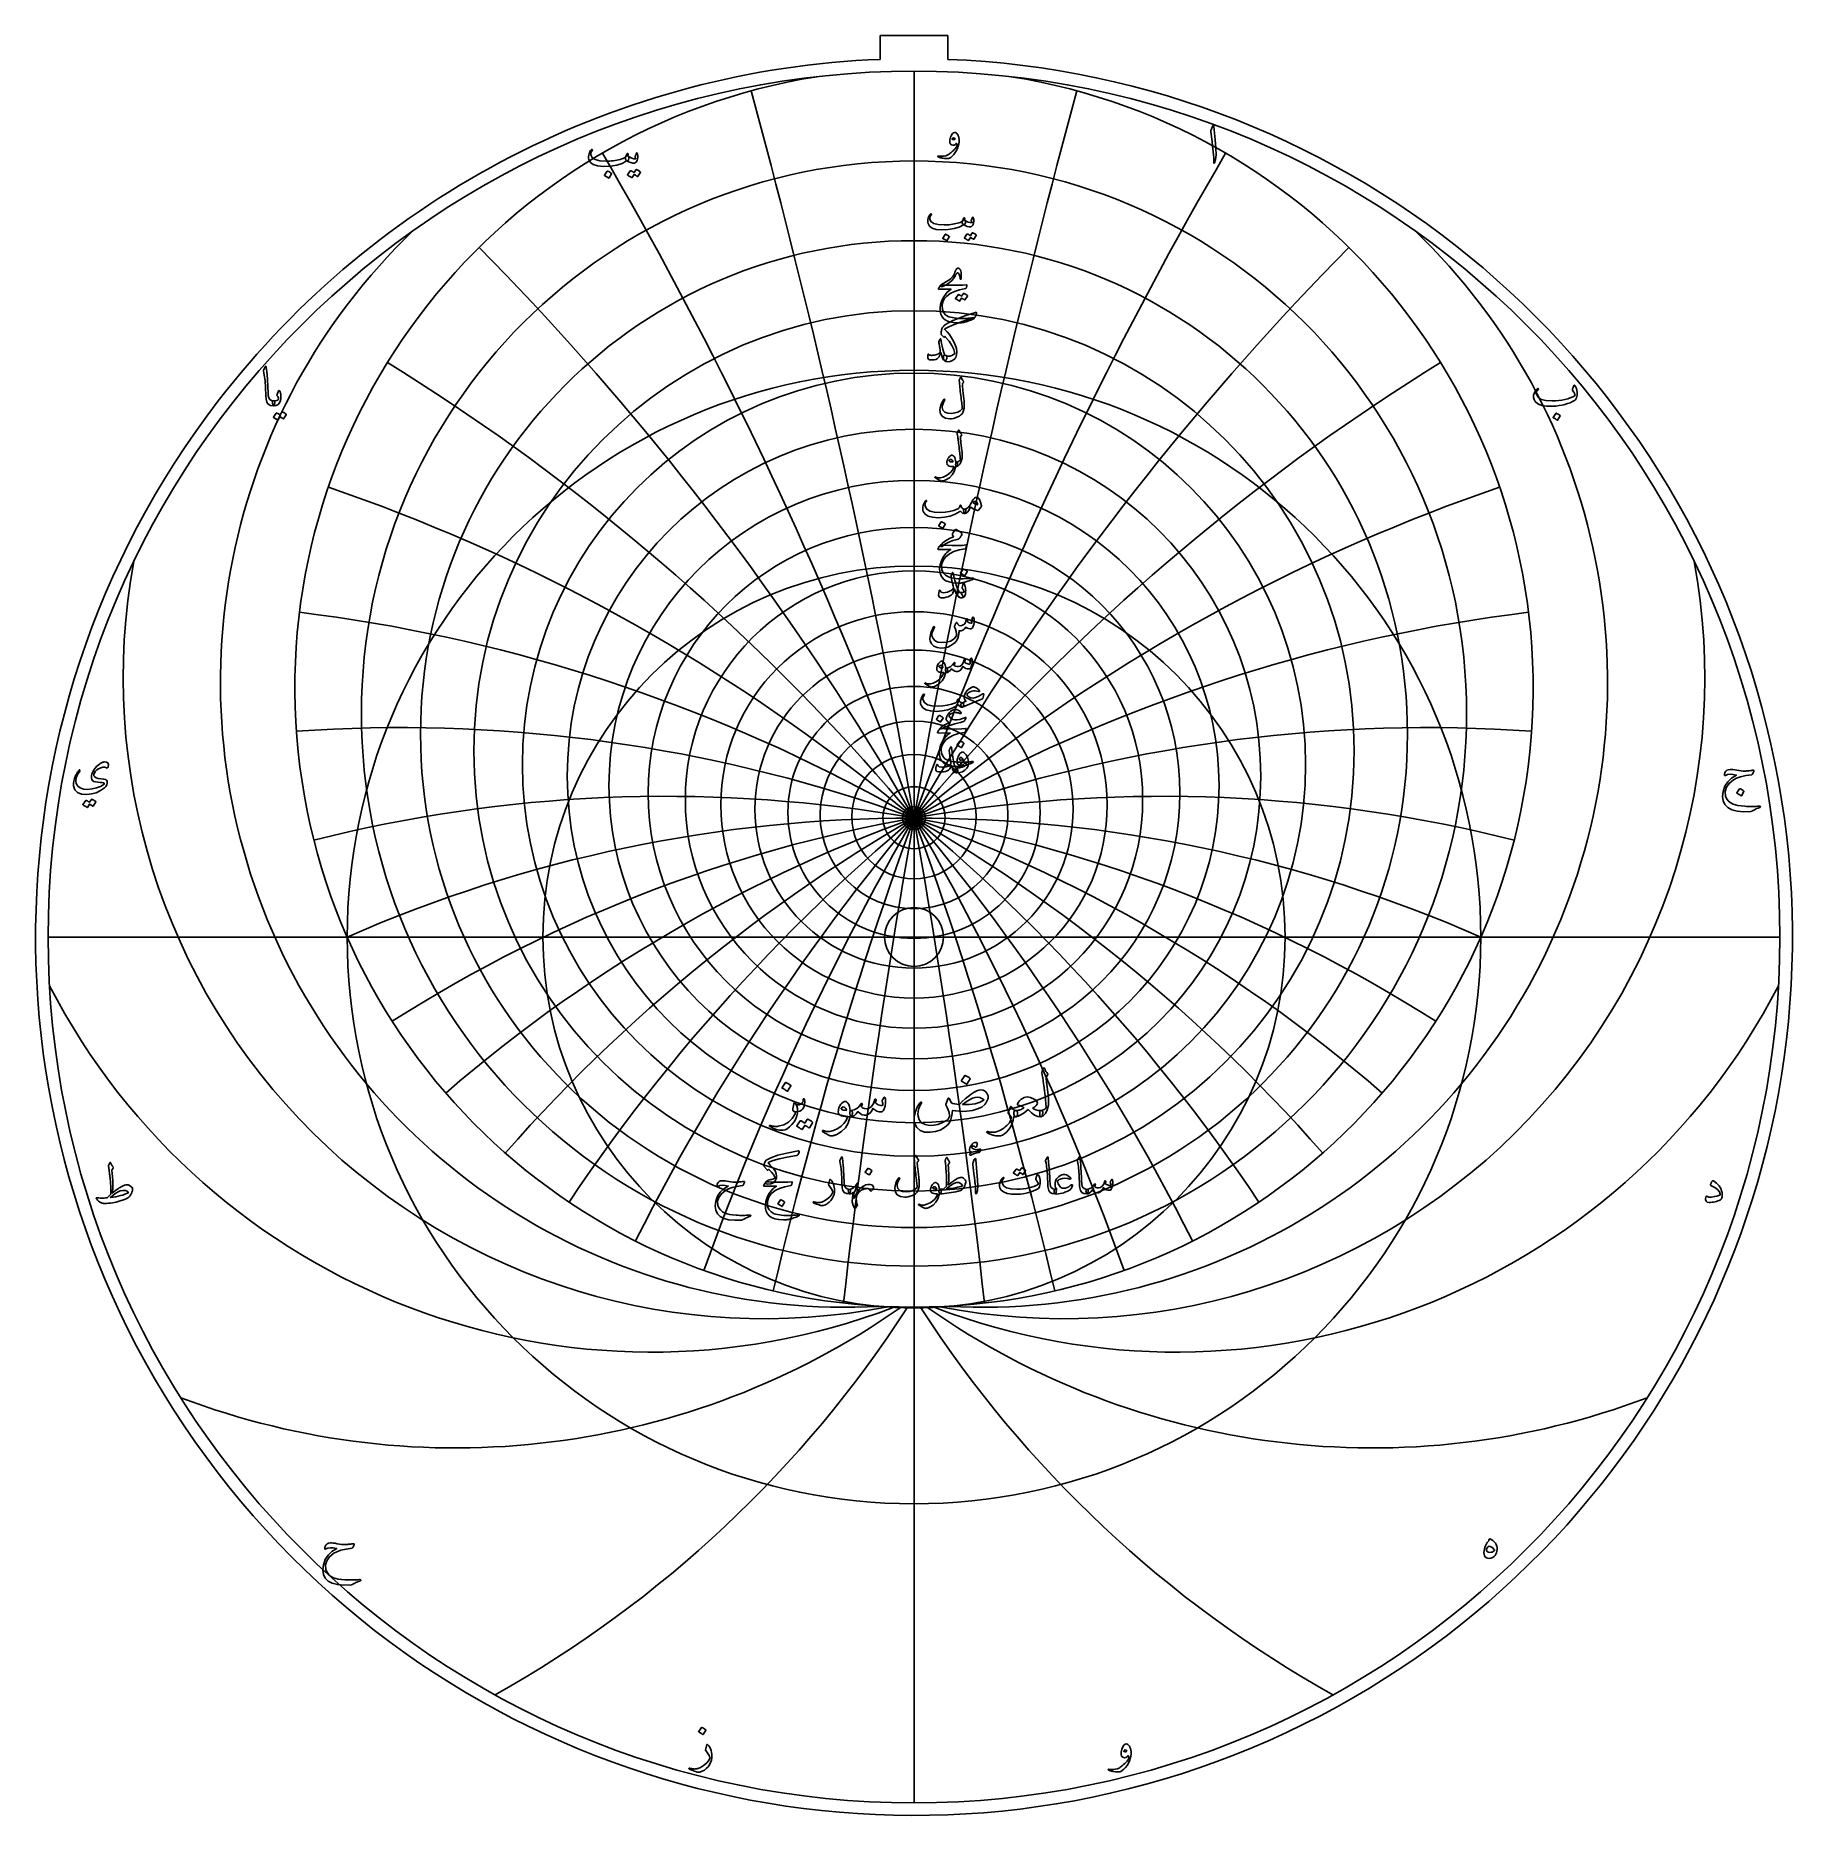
# Model space of a CAD drawing. Header units: millimetres. Extents: x -69 to 69, y -69 to 71.
import ezdxf

# ---------------------------------------------------------------- set-up
doc = ezdxf.new("R2010")
doc.units = ezdxf.units.MM
for name, color, linetype in [('CUT_INNER', 6, 'Continuous'), ('CUT_OUTER', 1, 'Continuous'), ('ENGRAVE', 7, 'Continuous'), ('ENGRAVE_FINE', 8, 'Continuous'), ('TEXT', 5, 'Continuous')]:
    doc.layers.add(name, color=color, linetype=linetype)

msp = doc.modelspace()

# ---------------------------------------------------------------- linework, layer by layer
at = {"layer": 'CUT_INNER'}
msp.add_circle((0, 0), 2.315, dxfattribs=at)
at = {"layer": 'CUT_OUTER'}
for points in [[(-2.6425, 70.7445), (2.6425, 70.7445), (2.6425, 68.8816)], [(-2.6425, 68.8816), (-2.6425, 70.7445)]]:
    msp.add_lwpolyline(points, dxfattribs=at)
for centre, radius, start, end in [((-0.0002, -0.0002), 68.9324, 142.382592, 87.802872), ((-0.0008, 0.001), 68.9312, 92.196291, 142.383048)]:
    msp.add_arc(centre, radius, start, end, dxfattribs=at)
at = {"layer": 'ENGRAVE'}
for points in [[(0, -67.95), (0, 67.95)], [(-67.95, 0), (67.95, 0)], [(0, -67.95), (0, -29.1157)]]:
    msp.add_lwpolyline(points, dxfattribs=at)
for centre, radius in [((0, 0), 67.95), ((0, 17.5382), 43.3652), ((0, 15.9243), 38.7263), ((0, 14.6095), 34.5449), ((0, 0), 44.4794), ((0, 13.5298), 30.7301), ((0, 12.6384), 27.2123), ((0, 11.9004), 23.9365), ((0, 11.2895), 20.8589), ((0, 0), 29.1157), ((0, 10.7858), 17.9434), ((0, 10.3738), 15.16), ((0, 10.0418), 12.4832), ((0, 9.7809), 9.8909), ((0, 9.5844), 7.3636), ((0, 9.4473), 4.8835), ((0, 9.3663), 2.4341), ((0, 9.3395), 0.906)]:
    msp.add_circle(centre, radius, dxfattribs=at)
for centre, radius, start, end in [((0, 19.5405), 48.5823, 99.027729, 80.972271), ((-5.3607, 20.0064), 49.0653, 133.816489, 273.080723), ((5.3607, 20.0064), 49.0653, 266.919277, 46.183511), ((-11.7515, 20.3542), 50.3071, 169.556476, 280.967863), ((11.7515, 20.3542), 50.3071, 259.032137, 10.443524), ((0, -101.2468), 110.5862, 66.283333, 113.716667), ((0, -101.2468), 110.5862, 66.283333, 113.716667), ((-20.6075, 20.6075), 53.1766, 207.34327, 290.901811), ((20.6075, 20.6075), 53.1766, 249.098189, 332.65673), ((-35.9924, 20.7802), 60.8743, 249.277623, 304.983316), ((-77.9286, 20.8809), 92.1265, 299.28363, 327.136477), ((77.9286, 20.8809), 92.1265, 212.863523, 240.71637), ((35.9924, 20.7802), 60.8743, 235.016684, 290.722377)]:
    msp.add_arc(centre, radius, start, end, dxfattribs=at)
at = {"layer": 'ENGRAVE_FINE'}
for centre, radius, start, end in [((-627.1658, -101.2468), 636.8408, 6.5388045, 15.2636915), ((-627.1658, -101.2468), 636.8408, 6.5388045, 15.2636915), ((627.1658, -101.2468), 636.8408, 164.7363085, 173.4611955), ((627.1658, -101.2468), 636.8408, 164.7363085, 173.4611955), ((-303.8332, -101.2468), 323.3326, 13.134973, 30.225083), ((-303.8332, -101.2468), 323.3326, 13.134973, 30.225083), ((303.8332, -101.2468), 323.3326, 149.774917, 166.865027), ((303.8332, -101.2468), 323.3326, 149.774917, 166.865027), ((-191.541, -101.2468), 221.1725, 19.847118, 44.624588), ((-191.541, -101.2468), 221.1725, 19.847118, 44.624588), ((191.541, -101.2468), 221.1725, 135.375412, 160.152882), ((191.541, -101.2468), 221.1725, 135.375412, 160.152882), ((-131.7916, -101.2468), 172.0417, 26.736334, 58.274321), ((-131.7916, -101.2468), 172.0417, 26.736334, 58.274321), ((131.7916, -101.2468), 172.0417, 121.725679, 153.263666), ((131.7916, -101.2468), 172.0417, 121.725679, 153.263666), ((-92.7929, -101.2468), 144.3601, 33.867376, 71.067234), ((-92.7929, -101.2468), 144.3601, 33.867376, 71.067234), ((92.7929, -101.2468), 144.3601, 108.932766, 146.132624), ((92.7929, -101.2468), 144.3601, 108.932766, 146.132624), ((-63.847, -101.2468), 127.694, 41.309723, 82.969266), ((-63.847, -101.2468), 127.694, 41.309723, 82.969266), ((63.847, -101.2468), 127.694, 97.030734, 138.690277), ((63.847, -101.2468), 127.694, 97.030734, 138.690277), ((-40.2501, -101.2468), 117.6834, 49.138384, 94.002236), ((-40.2501, -101.2468), 117.6834, 49.138384, 94.002236), ((40.2501, -101.2468), 117.6834, 85.997764, 130.861616), ((40.2501, -101.2468), 117.6834, 85.997764, 130.861616), ((-19.4993, -101.2468), 112.2922, 57.434211, 104.224892), ((-19.4993, -101.2468), 112.2922, 57.434211, 104.224892), ((19.4993, -101.2468), 112.2922, 75.775108, 122.565789), ((19.4993, -101.2468), 112.2922, 75.775108, 122.565789)]:
    msp.add_arc(centre, radius, start, end, dxfattribs=at)
at = {"layer": 'TEXT'}
for points in [[(2.8652, 62.7626), (2.9386, 62.9329), (3.0179, 63.0539), (3.1033, 63.1258), (3.1947, 63.1484), (3.252, 63.1383), (3.3073, 63.1082), (3.3605, 63.0579), (3.4117, 62.9876), (3.4364, 62.9469), (3.458, 62.9052), (3.4765, 62.8625), (3.4921, 62.8188), (3.5054, 62.7739), (3.5172, 62.7274), (3.5275, 62.6794), (3.5363, 62.63), (3.5446, 62.5197), (3.5373, 62.3899), (3.5145, 62.2404), (3.476, 62.0714), (3.4193, 61.8963), (3.3414, 61.7288), (3.2425, 61.5688), (3.1224, 61.4164), (2.9966, 61.2835), (2.8843, 61.1863), (2.7856, 61.1248), (2.7005, 61.0989), (2.6136, 61.0944), (2.5136, 61.0969), (2.4006, 61.1064), (2.2745, 61.123), (2.2106, 61.1334), (2.1514, 61.1446), (2.0971, 61.1565), (2.0475, 61.1692), (2.0024, 61.1822), (1.9616, 61.1948), (1.925, 61.2073), (1.8927, 61.2195), (1.8736, 61.23), (1.8606, 61.2416), (1.8536, 61.2541), (1.8526, 61.2677), (1.8588, 61.2812), (1.8696, 61.2898), (1.885, 61.2933), (1.9048, 61.2918), (2.0598, 61.2767), (2.2112, 61.2757), (2.3591, 61.2888), (2.5036, 61.3159), (2.5481, 61.3297), (2.5975, 61.3511), (2.6516, 61.3799), (2.7105, 61.4164), (2.7742, 61.4603), (2.8426, 61.5118), (2.9158, 61.5708), (2.9938, 61.6374), (3.0702, 61.7062), (3.1385, 61.772), (3.1988, 61.8348), (3.251, 61.8946), (3.295, 61.9516), (3.3304, 62.0061), (3.3572, 62.0581), (3.3756, 62.1076), (3.365, 62.1824), (3.3535, 62.2382), (3.3409, 62.2748), (3.3274, 62.2924), (3.2457, 62.1962), (3.1536, 62.1447), (3.0508, 62.1379), (2.9376, 62.1759), (2.8441, 62.2577), (2.8009, 62.3828), (2.808, 62.5511), (2.8652, 62.7626)], [(23.4161, 63.5991), (23.4571, 63.6784), (23.49, 63.7063), (23.5149, 63.6827), (23.5318, 63.6077), (23.6304, 62.5575), (23.6891, 61.9129), (23.7022, 61.398), (23.6698, 61.0128), (23.5918, 60.7572), (23.5776, 60.7363), (23.565, 60.725), (23.554, 60.7234), (23.5447, 60.7315), (23.5372, 60.744), (23.5318, 60.7604), (23.5286, 60.7805), (23.5275, 60.8043), (23.5275, 60.99), (23.5189, 61.1869), (23.5018, 61.3951), (23.4761, 61.6145), (23.4704, 61.6718), (23.4536, 61.8266), (23.4254, 62.079), (23.3861, 62.4289), (23.2918, 63.2047), (23.2896, 63.246), (23.2918, 63.284), (23.2982, 63.3189), (23.3089, 63.3505)], [(-22.4516, 61.293), (-22.4475, 61.2908), (-22.4436, 61.2887), (-22.44, 61.2866), (-22.4366, 61.2844), (-22.4333, 61.282), (-22.4296, 61.279), (-22.4258, 61.2756), (-22.4216, 61.2715), (-22.387, 61.2308), (-22.3734, 61.173), (-22.3806, 61.0979), (-22.4087, 61.0058), (-22.4347, 60.9498), (-22.4613, 60.9147), (-22.4883, 60.9005), (-22.5159, 60.9072), (-22.5298, 60.9139), (-22.5416, 60.9168), (-22.5513, 60.916), (-22.5588, 60.9115), (-22.9103, 60.7191), (-23.3303, 60.5836), (-23.819, 60.5048), (-24.3762, 60.4828), (-24.8268, 60.5214), (-25.1671, 60.6243), (-25.3969, 60.7915), (-25.5164, 61.0229), (-25.5349, 61.1322), (-25.5389, 61.2415), (-25.5285, 61.3508), (-25.5036, 61.4602), (-25.4695, 61.5569), (-25.4275, 61.6455), (-25.3774, 61.7262), (-25.3192, 61.7988), (-25.3083, 61.8079), (-25.2967, 61.8138), (-25.2847, 61.8165), (-25.2721, 61.8159), (-25.2603, 61.8108), (-25.2507, 61.8041), (-25.2432, 61.7958), (-25.2378, 61.7859), (-25.2354, 61.7763), (-25.2367, 61.7645), (-25.2418, 61.7506), (-25.2507, 61.7345), (-25.3128, 61.6434), (-25.3535, 61.5545), (-25.3728, 61.4677), (-25.3707, 61.383), (-25.2689, 61.1708), (-25.0321, 61.0186), (-24.6602, 60.9265), (-24.1533, 60.8943), (-24.0142, 60.8965), (-23.8753, 60.9029), (-23.7366, 60.9136), (-23.5982, 60.9286), (-23.4609, 60.9479), (-23.3255, 60.9715), (-23.192, 60.9994), (-23.0603, 61.0315), (-22.9325, 61.0679), (-22.8277, 61.1044), (-22.746, 61.1408), (-22.6874, 61.1772), (-22.6647, 61.1965), (-22.644, 61.2201), (-22.6251, 61.248), (-22.6081, 61.2801), (-22.5921, 61.316), (-22.5765, 61.3551), (-22.5611, 61.3975), (-22.5459, 61.443), (-22.54, 61.4569), (-22.5309, 61.4687), (-22.5186, 61.4784), (-22.503, 61.4859), (-22.4864, 61.4899), (-22.4709, 61.4891), (-22.4564, 61.4835), (-22.443, 61.473), (-22.4323, 61.4585), (-22.4259, 61.4409), (-22.4238, 61.42), (-22.4259, 61.3959)], [(-22.5802, 60.9501), (-22.6268, 60.9943), (-22.6509, 61.0497), (-22.6525, 61.1164), (-22.6316, 61.1944), (-22.5864, 61.2643), (-22.5448, 61.3069), (-22.5071, 61.3222), (-22.473, 61.3101), (-22.3123, 61.2038), (-22.1516, 61.129), (-21.9908, 61.0859), (-21.8301, 61.0744), (-21.8245, 61.0754), (-21.8204, 61.0787), (-21.818, 61.084), (-21.8172, 61.0915), (-21.8212, 61.1057), (-21.8333, 61.1269), (-21.8534, 61.155), (-21.8815, 61.1901), (-21.8869, 61.2008), (-21.8901, 61.2115), (-21.8912, 61.2223), (-21.8901, 61.233), (-21.7872, 61.5287), (-21.7824, 61.54), (-21.7765, 61.548), (-21.7695, 61.5528), (-21.7615, 61.5545), (-21.7535, 61.5531), (-21.7465, 61.5491), (-21.7406, 61.5424), (-21.7358, 61.533), (-21.7036, 61.4368), (-21.6843, 61.3412), (-21.6779, 61.2461), (-21.6843, 61.1515), (-21.7052, 61.0339), (-21.7336, 60.9383), (-21.7695, 60.8646), (-21.8129, 60.8129), (-21.8459, 60.7845), (-21.8762, 60.7636), (-21.9038, 60.7502), (-21.9287, 60.7443), (-22.0723, 60.7411), (-22.2287, 60.7743), (-22.398, 60.844), (-22.5802, 60.9501)], [(3.2309, 62.6139), (3.1716, 62.6857), (3.1104, 62.7123), (3.0471, 62.6938), (2.9818, 62.63), (3.035, 62.5868), (3.0943, 62.5697), (3.1596, 62.5787), (3.2309, 62.6139)], [(-24.0762, 60.1013), (-24.0708, 60.1067), (-24.0633, 60.1099), (-24.0537, 60.111), (-24.0419, 60.1099), (-23.9586, 60.0762), (-23.8801, 60.0349), (-23.8064, 59.9861), (-23.7375, 59.9299), (-23.7309, 59.9213), (-23.7279, 59.9127), (-23.7287, 59.9042), (-23.7333, 59.8956), (-23.9347, 59.5698), (-23.9422, 59.5621), (-23.9519, 59.5602), (-23.9637, 59.5642), (-23.9776, 59.5741), (-23.9896, 59.5827), (-24.0087, 59.5955), (-24.0347, 59.6127), (-24.0676, 59.6341), (-24.1081, 59.6598), (-24.1565, 59.6898), (-24.2131, 59.7241), (-24.2776, 59.7627), (-24.2862, 59.7691), (-24.2905, 59.7756), (-24.2905, 59.782), (-24.2862, 59.7884)], [(-21.8172, 60.2214), (-21.8119, 60.2267), (-21.8044, 60.2299), (-21.7947, 60.231), (-21.7829, 60.2299), (-21.7407, 60.2141), (-21.6999, 60.1967), (-21.6604, 60.1777), (-21.6222, 60.1571), (-21.5851, 60.1346), (-21.5488, 60.1099), (-21.5133, 60.0831), (-21.4786, 60.0542), (-21.4719, 60.0454), (-21.4689, 60.036), (-21.4697, 60.0261), (-21.4743, 60.0156), (-21.6801, 59.6898), (-21.6857, 59.6856), (-21.694, 59.6856), (-21.705, 59.6898), (-21.7186, 59.6984), (-21.728, 59.7063), (-21.7433, 59.7172), (-21.7644, 59.731), (-21.7915, 59.7477), (-21.8247, 59.7677), (-21.8644, 59.7911), (-21.9104, 59.818), (-21.963, 59.8484), (-22.1258, 59.5955), (-22.1333, 59.5878), (-22.143, 59.5859), (-22.1548, 59.5899), (-22.1687, 59.5998), (-22.1808, 59.6084), (-22.1998, 59.6213), (-22.2258, 59.6384), (-22.2587, 59.6598), (-22.2992, 59.6856), (-22.3477, 59.7156), (-22.4042, 59.7499), (-22.4688, 59.7884), (-22.4755, 59.7949), (-22.4784, 59.8013), (-22.4776, 59.8077), (-22.473, 59.8142), (-22.263, 60.1271), (-22.2577, 60.1324), (-22.2501, 60.1356), (-22.2405, 60.1367), (-22.2287, 60.1356), (-22.1928, 60.124), (-22.158, 60.1105), (-22.1242, 60.0951), (-22.0916, 60.0778), (-22.0599, 60.0589), (-22.0294, 60.0387), (-21.9999, 60.0171), (-21.9715, 59.9942)], [(3.9723, 56.2607), (3.9762, 56.2587), (3.9799, 56.2567), (3.9833, 56.2546), (3.9864, 56.2526), (3.9895, 56.2504), (3.9929, 56.2476), (3.9966, 56.2444), (4.0005, 56.2406), (4.0329, 56.2024), (4.0457, 56.1482), (4.0389, 56.0778), (4.0125, 55.9914), (3.9882, 55.9389), (3.9633, 55.906), (3.9379, 55.8927), (3.9121, 55.899), (3.899, 55.9053), (3.8879, 55.908), (3.8789, 55.9073), (3.8719, 55.903), (3.5424, 55.7227), (3.1485, 55.5956), (2.6904, 55.5218), (2.168, 55.5012), (1.7456, 55.5373), (1.4266, 55.6338), (1.2111, 55.7905), (1.0991, 56.0075), (1.0817, 56.11), (1.078, 56.2125), (1.0878, 56.3149), (1.1111, 56.4174), (1.143, 56.5081), (1.1825, 56.5912), (1.2294, 56.6668), (1.2839, 56.7349), (1.2942, 56.7434), (1.305, 56.7489), (1.3163, 56.7514), (1.3281, 56.7509), (1.3392, 56.7462), (1.3482, 56.7399), (1.3553, 56.7321), (1.3603, 56.7228), (1.3625, 56.7138), (1.3613, 56.7027), (1.3565, 56.6897), (1.3482, 56.6746), (1.29, 56.5892), (1.2518, 56.5058), (1.2337, 56.4244), (1.2357, 56.3451), (1.3311, 56.1461), (1.5532, 56.0035), (1.9018, 55.9171), (2.377, 55.887), (2.5074, 55.889), (2.6377, 55.895), (2.7676, 55.905), (2.8974, 55.9191), (3.0261, 55.9372), (3.1531, 55.9593), (3.2783, 55.9854), (3.4017, 56.0155), (3.5215, 56.0497), (3.6197, 56.0839), (3.6963, 56.118), (3.7513, 56.1522), (3.7725, 56.1703), (3.792, 56.1924), (3.8097, 56.2185), (3.8257, 56.2486), (3.8406, 56.2823), (3.8553, 56.3189), (3.8697, 56.3586), (3.8839, 56.4013), (3.8895, 56.4144), (3.898, 56.4254), (3.9095, 56.4345), (3.9241, 56.4415), (3.9397, 56.4453), (3.9543, 56.4445), (3.9678, 56.4393), (3.9804, 56.4295), (3.9904, 56.4159), (3.9964, 56.3993), (3.9985, 56.3797), (3.9964, 56.3571)], [(3.8518, 55.9392), (3.8081, 55.9806), (3.7855, 56.0326), (3.784, 56.0952), (3.8036, 56.1683), (3.846, 56.2338), (3.8849, 56.2737), (3.9203, 56.2881), (3.9522, 56.2768), (4.1029, 56.177), (4.2536, 56.107), (4.4043, 56.0665), (4.555, 56.0557), (4.5603, 56.0567), (4.5641, 56.0597), (4.5663, 56.0648), (4.5671, 56.0718), (4.5633, 56.0851), (4.552, 56.105), (4.5332, 56.1313), (4.5068, 56.1642), (4.5018, 56.1743), (4.4988, 56.1843), (4.4978, 56.1944), (4.4988, 56.2044), (4.5952, 56.4817), (4.5997, 56.4922), (4.6053, 56.4998), (4.6118, 56.5043), (4.6193, 56.5058), (4.6269, 56.5046), (4.6334, 56.5008), (4.6389, 56.4945), (4.6434, 56.4857), (4.6736, 56.3955), (4.6917, 56.3059), (4.6977, 56.2167), (4.6917, 56.1281), (4.6721, 56.0178), (4.6454, 55.9281), (4.6118, 55.8591), (4.5711, 55.8106), (4.5402, 55.784), (4.5118, 55.7644), (4.486, 55.7518), (4.4626, 55.7463), (4.328, 55.7433), (4.1813, 55.7744), (4.0226, 55.8397), (3.8518, 55.9392)], [(2.4493, 55.1435), (2.4543, 55.1485), (2.4614, 55.1516), (2.4704, 55.1526), (2.4815, 55.1516), (2.5596, 55.1199), (2.6332, 55.0812), (2.7022, 55.0355), (2.7668, 54.9828), (2.773, 54.9747), (2.7758, 54.9667), (2.7751, 54.9587), (2.7708, 54.9506), (2.5819, 54.6452), (2.5749, 54.6379), (2.5658, 54.6362), (2.5548, 54.6399), (2.5417, 54.6492), (2.5304, 54.6573), (2.5126, 54.6693), (2.4882, 54.6854), (2.4573, 54.7055), (2.4194, 54.7296), (2.374, 54.7577), (2.321, 54.7899), (2.2604, 54.8261), (2.2524, 54.8321), (2.2484, 54.8381), (2.2484, 54.8441), (2.2524, 54.8502)], [(4.5671, 55.256), (4.5721, 55.2611), (4.5791, 55.2641), (4.5882, 55.2651), (4.5992, 55.2641), (4.6388, 55.2493), (4.6771, 55.2329), (4.7141, 55.2151), (4.7499, 55.1958), (4.7847, 55.1747), (4.8187, 55.1516), (4.852, 55.1264), (4.8845, 55.0993), (4.8908, 55.091), (4.8936, 55.0822), (4.8928, 55.0729), (4.8886, 55.0631), (4.6957, 54.7577), (4.6904, 54.7537), (4.6826, 54.7537), (4.6723, 54.7577), (4.6595, 54.7658), (4.6507, 54.7732), (4.6364, 54.7834), (4.6166, 54.7963), (4.5912, 54.812), (4.56, 54.8307), (4.5229, 54.8527), (4.4797, 54.8779), (4.4304, 54.9064), (4.2777, 54.6693), (4.2707, 54.662), (4.2617, 54.6603), (4.2506, 54.6641), (4.2376, 54.6734), (4.2263, 54.6814), (4.2084, 54.6934), (4.1841, 54.7095), (4.1532, 54.7296), (4.1152, 54.7537), (4.0698, 54.7819), (4.0168, 54.814), (3.9563, 54.8502), (3.95, 54.8562), (3.9472, 54.8622), (3.948, 54.8682), (3.9522, 54.8743), (4.1492, 55.1676), (4.1542, 55.1727), (4.1612, 55.1757), (4.1702, 55.1767), (4.1813, 55.1757), (4.215, 55.1647), (4.2476, 55.1521), (4.2793, 55.1376), (4.3099, 55.1214), (4.3395, 55.1037), (4.3682, 55.0847), (4.3958, 55.0645), (4.4224, 55.0431)], [(2.0434, 51.102), (2.0673, 51.13), (2.0947, 51.1578), (2.1256, 51.1853), (2.16, 51.2125), (2.1979, 51.2398), (2.2393, 51.2673), (2.2843, 51.295), (2.3328, 51.323), (2.5478, 51.4501), (2.7226, 51.5621), (2.8572, 51.6591), (2.9516, 51.741), (3.0247, 51.8216), (3.0872, 51.9067), (3.1392, 51.9964), (3.1807, 52.0906), (3.1986, 52.1377), (3.2163, 52.1825), (3.2338, 52.2251), (3.251, 52.2654), (3.2677, 52.3029), (3.2837, 52.3372), (3.2989, 52.3682), (3.3133, 52.396), (3.3452, 52.4435), (3.3806, 52.4774), (3.4195, 52.4977), (3.462, 52.5045), (3.5034, 52.4977), (3.5434, 52.4774), (3.5818, 52.4435), (3.6187, 52.396), (3.6647, 52.2875), (3.6941, 52.1308), (3.7069, 51.9258), (3.7031, 51.6727), (3.7006, 51.6498), (3.693, 51.6335), (3.6805, 51.6237), (3.6629, 51.6204), (3.6448, 51.6239), (3.6308, 51.6345), (3.6207, 51.6521), (3.6147, 51.6767), (3.5838, 51.8701), (3.5393, 52.0082), (3.4813, 52.0911), (3.4097, 52.1187), (3.3914, 52.1154), (3.3726, 52.1057), (3.3532, 52.0893), (3.3334, 52.0665), (3.3246, 52.0528), (3.3143, 52.0358), (3.3025, 52.0156), (3.2892, 51.9921), (3.2744, 51.9654), (3.258, 51.9354), (3.2402, 51.9021), (3.2209, 51.8655), (3.1058, 51.6772), (2.9496, 51.5019), (2.7522, 51.3396), (2.5136, 51.1904), (2.5111, 51.1889), (2.5036, 51.1844), (2.491, 51.1769), (2.4734, 51.1663), (2.4508, 51.1528), (2.4232, 51.1362), (2.3905, 51.1166), (2.3529, 51.094), (2.2732, 51.0583), (2.1951, 51.0478), (2.1185, 51.0623), (2.0434, 51.102)], [(2.4774, 51.1703), (2.9931, 51.1523), (3.4389, 51.1502), (3.8149, 51.1643), (4.121, 51.1944), (4.1304, 51.1956), (4.1386, 51.195), (4.1455, 51.1926), (4.1512, 51.1884), (4.1553, 51.1828), (4.1577, 51.1759), (4.1583, 51.1677), (4.1572, 51.1583), (4.1493, 51.1216), (4.1416, 51.088), (4.1342, 51.0573), (4.127, 51.0297), (4.1201, 51.0051), (4.1135, 50.9835), (4.1071, 50.9649), (4.1009, 50.9493), (4.0879, 50.9245), (4.0728, 50.9061), (4.0557, 50.8943), (4.0366, 50.889), (3.5725, 50.8049), (3.1686, 50.673), (2.825, 50.4935), (2.5417, 50.2662), (2.3986, 50.1027), (2.2946, 49.9296), (2.2298, 49.747), (2.2042, 49.5549), (2.2288, 49.2532), (2.3267, 49.0074), (2.498, 48.8172), (2.7427, 48.6829), (2.8695, 48.6422), (3.0089, 48.6085), (3.1608, 48.5819), (3.3253, 48.5623), (3.5022, 48.5495), (3.691, 48.5432), (3.892, 48.5435), (4.1049, 48.5502), (4.1807, 48.5545), (4.2551, 48.5593), (4.3284, 48.5646), (4.4003, 48.5703), (4.4705, 48.5766), (4.5384, 48.5834), (4.6041, 48.5907), (4.6675, 48.5985), (4.6869, 48.5995), (4.7007, 48.5944), (4.709, 48.5834), (4.7117, 48.5663), (4.7102, 48.5465), (4.7057, 48.5312), (4.6982, 48.5204), (4.6876, 48.5141), (4.5741, 48.4661), (4.4666, 48.4227), (4.3651, 48.3837), (4.2697, 48.3493), (4.1805, 48.3192), (4.0979, 48.2931), (4.0218, 48.271), (3.9522, 48.2529), (3.8868, 48.2396), (3.8231, 48.2278), (3.7612, 48.2175), (3.7011, 48.2087), (3.6424, 48.2019), (3.585, 48.1976), (3.5289, 48.1959), (3.474, 48.1966), (3.0993, 48.2257), (2.7869, 48.289), (2.5367, 48.3865), (2.3488, 48.5181), (2.211, 48.6826), (2.1148, 48.8747), (2.0603, 49.0945), (2.0475, 49.3419), (2.0869, 49.6488), (2.1811, 49.9467), (2.33, 50.2355), (2.5337, 50.5153), (2.6133, 50.6), (2.7035, 50.6811), (2.8042, 50.7587), (2.9155, 50.8328), (1.943, 50.8408), (1.9196, 50.8509), (1.9098, 50.8689), (1.9136, 50.8951), (1.9309, 50.9292), (1.9636, 50.979), (1.9932, 51.0237), (2.0198, 51.0633), (2.0434, 51.098), (2.064, 51.1274), (2.0816, 51.1512), (2.0962, 51.1696), (2.1077, 51.1824), (2.1338, 51.1847), (2.2042, 51.1834), (2.3187, 51.1786), (2.4774, 51.1703)], [(3.8719, 50.4992), (3.8769, 50.5043), (3.8839, 50.5073), (3.893, 50.5083), (3.904, 50.5073), (3.9436, 50.4925), (3.9819, 50.4761), (4.0189, 50.4583), (4.0547, 50.439), (4.0895, 50.4179), (4.1235, 50.3948), (4.1568, 50.3696), (4.1893, 50.3425), (4.1956, 50.3342), (4.1984, 50.3254), (4.1976, 50.3161), (4.1934, 50.3063), (4.0005, 50.0009), (3.9952, 49.9969), (3.9874, 49.9969), (3.9771, 50.0009), (3.9643, 50.009), (3.9555, 50.0164), (3.9412, 50.0266), (3.9213, 50.0395), (3.896, 50.0552), (3.8648, 50.0739), (3.8277, 50.0959), (3.7845, 50.1211), (3.7352, 50.1496), (3.5825, 49.9125), (3.5755, 49.9052), (3.5665, 49.9035), (3.5554, 49.9073), (3.5424, 49.9165), (3.531, 49.9246), (3.5132, 49.9366), (3.4889, 49.9527), (3.458, 49.9728), (3.42, 49.9969), (3.3746, 50.0251), (3.3216, 50.0572), (3.2611, 50.0934), (3.2548, 50.0994), (3.252, 50.1054), (3.2528, 50.1114), (3.257, 50.1175), (3.4539, 50.4108), (3.459, 50.4159), (3.466, 50.4189), (3.475, 50.4199), (3.4861, 50.4189), (3.5197, 50.4079), (3.5524, 50.3953), (3.584, 50.3808), (3.6147, 50.3646), (3.6443, 50.3469), (3.673, 50.3279), (3.7006, 50.3077), (3.7272, 50.2863)], [(4.8323, 49.0206), (4.873, 49.0279), (4.8986, 49.0176), (4.9092, 48.9897), (4.9046, 48.9442), (4.8604, 48.7674), (4.8469, 48.7222), (4.8303, 48.687), (4.8107, 48.6619), (4.7881, 48.6469), (4.3355, 48.4985), (3.9261, 48.359), (3.5599, 48.2283), (3.2369, 48.1064), (2.9577, 47.9927), (2.7226, 47.8868), (2.5317, 47.7888), (2.385, 47.6985), (2.591, 47.4975), (2.7788, 47.2765), (2.9486, 47.0354), (3.1003, 46.7742), (3.2389, 46.4698), (3.3253, 46.1875), (3.3595, 45.9273), (3.3414, 45.6892), (3.3143, 45.5822), (3.2811, 45.4943), (3.242, 45.4255), (3.1968, 45.3758), (3.0089, 45.2472), (2.827, 45.1708), (2.6512, 45.1467), (2.4815, 45.1748), (2.4086, 45.2125), (2.3549, 45.2733), (2.3202, 45.3572), (2.3046, 45.4642), (2.3054, 45.5496), (2.3197, 45.6128), (2.3476, 45.654), (2.389, 45.6731), (2.4099, 45.6721), (2.4362, 45.6651), (2.4681, 45.652), (2.5056, 45.6329), (2.6598, 45.5802), (2.8291, 45.5907), (3.0134, 45.6646), (3.2128, 45.8017), (3.1249, 46.1054), (2.9697, 46.4256), (2.7472, 46.7624), (2.4573, 47.1158), (2.4491, 47.1216), (2.4403, 47.1228), (2.431, 47.1196), (2.4212, 47.1118), (2.377, 47.0756), (2.3667, 47.0683), (2.3559, 47.0666), (2.3446, 47.0703), (2.3328, 47.0796), (2.1399, 47.2966), (2.1354, 47.3132), (2.1338, 47.3509), (2.1354, 47.4096), (2.1399, 47.4895), (2.1474, 47.5744), (2.158, 47.6442), (2.1715, 47.699), (2.1881, 47.7387), (2.2166, 47.7891), (2.2459, 47.8361), (2.2759, 47.8796), (2.3066, 47.9195), (2.3382, 47.9562), (2.3704, 47.9898), (2.4035, 48.0205), (2.4372, 48.0481), (2.6013, 48.1547), (2.8039, 48.2656), (3.0453, 48.3807), (3.3253, 48.5002), (3.6441, 48.6239), (4.0015, 48.7518), (4.3975, 48.8841), (4.8323, 49.0206)], [(2.393, 45.223), (2.3149, 45.3044), (2.2454, 45.432), (2.1843, 45.6058), (2.1318, 45.8258), (2.1246, 45.8499), (2.1148, 45.854), (2.1025, 45.8379), (2.0876, 45.8017), (2.0752, 45.7677), (2.062, 45.7339), (2.0481, 45.7004), (2.0334, 45.6671), (2.0182, 45.6341), (2.0027, 45.6013), (1.987, 45.5688), (1.9711, 45.5365), (1.9043, 45.4481), (1.8164, 45.3798), (1.7074, 45.3316), (1.5773, 45.3034), (1.4507, 45.2904), (1.3442, 45.2873), (1.2578, 45.2944), (1.1915, 45.3115), (1.1322, 45.3532), (1.0951, 45.43), (1.08, 45.542), (1.087, 45.6892), (1.0925, 45.7141), (1.1011, 45.7324), (1.1126, 45.7442), (1.1272, 45.7495), (1.1438, 45.7497), (1.1573, 45.7465), (1.1679, 45.7397), (1.1754, 45.7294), (1.1983, 45.6975), (1.2307, 45.6741), (1.2726, 45.6593), (1.3241, 45.653), (1.3534, 45.6515), (1.3849, 45.651), (1.4187, 45.6515), (1.4547, 45.653), (1.4928, 45.6555), (1.5326, 45.6591), (1.5741, 45.6636), (1.6175, 45.6691), (1.7973, 45.7078), (1.9309, 45.7676), (2.0183, 45.8484), (2.0595, 45.9504), (2.0574, 45.9723), (2.055, 45.9976), (2.0523, 46.0265), (2.0495, 46.0589), (2.0458, 46.0951), (2.0409, 46.1353), (2.0348, 46.1795), (2.0274, 46.2277), (2.0196, 46.2768), (2.0123, 46.3236), (2.0055, 46.3682), (1.9992, 46.4105), (1.9929, 46.4506), (1.9862, 46.4884), (1.9789, 46.5239), (1.9711, 46.5572), (1.9598, 46.6213), (1.954, 46.6727), (1.9538, 46.7117), (1.959, 46.738), (2.0434, 46.9229), (2.0502, 46.9317), (2.0585, 46.938), (2.0683, 46.9417), (2.0796, 46.943), (2.0906, 46.941), (2.0997, 46.935), (2.1067, 46.9249), (2.1117, 46.9108), (2.1374, 46.7536), (2.17, 46.5713), (2.2097, 46.3638), (2.2564, 46.1312), (2.3036, 45.9479), (2.3609, 45.8037), (2.4282, 45.6987), (2.5056, 45.6329), (2.5337, 45.6098), (2.5538, 45.5767), (2.5658, 45.5335), (2.5699, 45.4802), (2.5656, 45.4094), (2.5528, 45.3456), (2.5314, 45.2889), (2.5015, 45.2391), (2.4797, 45.2155), (2.4543, 45.205), (2.4254, 45.2075), (2.393, 45.223)], [(-50.8943, 44.7713), (-50.886, 44.7841), (-50.8783, 44.7927), (-50.871, 44.797), (-50.8643, 44.797), (-50.8542, 44.7914), (-50.845, 44.7745), (-50.837, 44.7464), (-50.83, 44.707), (-50.7947, 44.3868), (-50.7658, 44.0908), (-50.7432, 43.8189), (-50.7272, 43.5711), (-50.7169, 43.3591), (-50.7073, 43.1692), (-50.6986, 43.0012), (-50.6907, 42.8552), (-50.6839, 42.7312), (-50.6784, 42.6291), (-50.6743, 42.549), (-50.6714, 42.4909), (-50.6334, 42.3167), (-50.5493, 42.1887), (-50.4191, 42.1067), (-50.2428, 42.0708), (-50.1938, 42.0579), (-50.1624, 42.0279), (-50.1488, 41.9808), (-50.1528, 41.9165), (-50.1729, 41.8152), (-50.1946, 41.7429), (-50.2179, 41.6995), (-50.2428, 41.685), (-50.4909, 41.7177), (-50.6736, 41.8158), (-50.7909, 41.9792), (-50.8429, 42.208), (-50.8511, 42.3174), (-50.8584, 42.4271), (-50.865, 42.5371), (-50.8708, 42.6473), (-50.876, 42.7578), (-50.8809, 42.8686), (-50.8856, 42.9797), (-50.8901, 43.091), (-50.8981, 43.3033), (-50.9093, 43.4944), (-50.9238, 43.6644), (-50.9415, 43.8132), (-50.9624, 43.9562), (-50.9865, 44.1085), (-51.0138, 44.2702), (-51.0444, 44.4412), (-51.0484, 44.472), (-51.0476, 44.5001), (-51.042, 44.5256), (-51.0315, 44.5484)], [(3.6388, 43.9201), (3.6458, 43.9324), (3.6549, 43.9412), (3.6659, 43.9465), (3.679, 43.9483), (3.692, 43.946), (3.7031, 43.9392), (3.7121, 43.9279), (3.7192, 43.9121), (3.7566, 43.8199), (3.7965, 43.7403), (3.839, 43.6733), (3.8839, 43.6187), (3.8972, 43.5992), (3.901, 43.5766), (3.8952, 43.5509), (3.8799, 43.5223), (3.8701, 43.5085), (3.8608, 43.4952), (3.852, 43.4824), (3.8437, 43.4701), (3.836, 43.4585), (3.8287, 43.448), (3.8219, 43.4384), (3.8156, 43.4299), (3.8051, 43.4143), (3.7975, 43.3957), (3.793, 43.3741), (3.7915, 43.3495), (3.7963, 43.2801), (3.8026, 43.2043), (3.8103, 43.1223), (3.8196, 43.034), (3.8302, 42.9395), (3.8417, 42.8386), (3.8543, 42.7315), (3.8679, 42.6181), (3.883, 42.505), (3.8965, 42.3986), (3.9082, 42.299), (3.9181, 42.2062), (3.9265, 42.12), (3.9337, 42.04), (3.9396, 41.9662), (3.9442, 41.8988), (3.9495, 41.6991), (3.9332, 41.51), (3.8952, 41.3314), (3.8357, 41.1634), (3.7777, 41.0647), (3.688, 40.9735), (3.5667, 40.8899), (3.4138, 40.8138), (3.248, 40.7508), (3.0923, 40.7063), (2.9466, 40.6804), (2.811, 40.6732), (2.4714, 40.7199), (2.2283, 40.848), (2.0816, 41.0574), (2.0314, 41.3483), (2.049, 41.565), (2.1057, 41.7772), (2.2017, 41.985), (2.3368, 42.1881), (2.3471, 42.1999), (2.3579, 42.2072), (2.3692, 42.21), (2.381, 42.2082), (2.3935, 42.2035), (2.4031, 42.1972), (2.4096, 42.1894), (2.4131, 42.1801), (2.4156, 42.1663), (2.4151, 42.153), (2.4116, 42.1402), (2.4051, 42.1279), (2.3129, 41.9483), (2.2494, 41.7953), (2.2145, 41.669), (2.2082, 41.5693), (2.2753, 41.3545), (2.4202, 41.2046), (2.6429, 41.1195), (2.9436, 41.0991), (3.2146, 41.1285), (3.4449, 41.1966), (3.6345, 41.3033), (3.7835, 41.4487), (3.7803, 41.5189), (3.7749, 41.6009), (3.7673, 41.6947), (3.7573, 41.8004), (3.7449, 41.918), (3.7297, 42.048), (3.7118, 42.1903), (3.691, 42.3449), (3.6714, 42.5044), (3.6529, 42.6613), (3.6353, 42.8158), (3.6187, 42.9677), (3.6034, 43.1172), (3.5896, 43.2641), (3.5773, 43.4085), (3.5665, 43.5504), (3.5504, 43.6871), (3.5511, 43.7026), (3.5534, 43.7172), (3.5572, 43.7308), (3.5624, 43.7433)], [(51.8609, 43.2796), (51.8897, 43.2434), (51.9161, 43.2035), (51.9401, 43.1598), (51.9617, 43.1124), (51.9808, 43.0615), (51.9976, 43.0074), (52.0119, 42.9501), (52.0238, 42.8895), (52.0394, 42.7679), (52.0431, 42.6473), (52.0351, 42.5278), (52.0153, 42.4094), (51.9852, 42.3039), (51.9467, 42.2187), (51.8995, 42.1539), (51.8438, 42.1094), (51.667, 42.0159), (51.4794, 41.9326), (51.2812, 41.8594), (51.0722, 41.7965), (50.8526, 41.7442), (50.6222, 41.7032), (50.381, 41.6735), (50.1292, 41.655), (49.6572, 41.6598), (49.2698, 41.7257), (48.967, 41.8527), (48.749, 42.0408), (48.6595, 42.1879), (48.6182, 42.3462), (48.6252, 42.5158), (48.6804, 42.6966), (48.699, 42.7356), (48.7206, 42.7754), (48.7451, 42.816), (48.7726, 42.8574), (48.803, 42.8996), (48.8363, 42.9426), (48.8726, 42.9864), (48.9119, 43.031), (48.925, 43.0436), (48.9387, 43.0513), (48.9528, 43.0543), (48.9676, 43.0524), (48.9775, 43.0486), (48.9858, 43.0417), (48.9925, 43.0315), (48.9976, 43.0181), (49, 43.0055), (48.9987, 42.9935), (48.9936, 42.9819), (48.9847, 42.971), (48.948, 42.9273), (48.9151, 42.882), (48.8859, 42.8351), (48.8604, 42.7866), (48.843, 42.7403), (48.8336, 42.6956), (48.8323, 42.6524), (48.839, 42.6109), (48.9729, 42.3684), (49.2248, 42.1983), (49.5945, 42.1005), (50.0821, 42.0751), (50.3501, 42.0854), (50.6055, 42.1078), (50.8484, 42.1422), (51.0787, 42.1887), (51.2966, 42.2472), (51.5025, 42.3178), (51.6963, 42.4005), (51.8781, 42.4952), (51.8604, 42.5836), (51.8202, 42.6816), (51.7575, 42.7893), (51.6723, 42.9067), (51.6697, 42.9179), (51.6702, 42.9388), (51.6739, 42.9693), (51.6809, 43.0095), (51.6828, 43.0136), (51.6841, 43.017), (51.6849, 43.02), (51.6852, 43.0224), (51.6991, 43.077), (51.7195, 43.1381), (51.7463, 43.2056), (51.7795, 43.2796), (51.7942, 43.3021), (51.8127, 43.3096), (51.835, 43.3021), (51.8609, 43.2796)], [(-49.9856, 42.5895), (-49.8656, 42.8552), (-49.8479, 42.8844), (-49.8292, 42.8949), (-49.8093, 42.8866), (-49.7884, 42.8595), (-49.7499, 42.7785), (-49.7199, 42.6939), (-49.6984, 42.6059), (-49.6856, 42.5144), (-49.6815, 42.4189), (-49.6866, 42.3189), (-49.7008, 42.2143), (-49.7241, 42.1051), (-49.7951, 41.9213), (-49.9052, 41.79), (-50.0545, 41.7113), (-50.2428, 41.685), (-50.2645, 41.6987), (-50.2867, 41.7397), (-50.3095, 41.808), (-50.3328, 41.9036), (-50.3395, 41.9548), (-50.3382, 41.9969), (-50.3288, 42.0298), (-50.3114, 42.0537), (-50.2975, 42.0628), (-50.2814, 42.0687), (-50.2632, 42.0713), (-50.2428, 42.0708), (-50.1241, 42.0746), (-50.021, 42.0987), (-49.9334, 42.1431), (-49.8613, 42.208), (-49.8581, 42.2131), (-49.857, 42.2198), (-49.8581, 42.2281), (-49.8613, 42.238), (-49.8782, 42.2985), (-49.9031, 42.3601), (-49.9361, 42.4228), (-49.977, 42.4866), (-49.9904, 42.5107), (-49.9963, 42.5359), (-49.9947, 42.5621), (-49.9856, 42.5895)], [(-49.6041, 41.2007), (-49.5988, 41.206), (-49.5913, 41.2092), (-49.5816, 41.2103), (-49.5698, 41.2092), (-49.5276, 41.1934), (-49.4868, 41.176), (-49.4473, 41.157), (-49.4091, 41.1364), (-49.372, 41.1139), (-49.3357, 41.0892), (-49.3002, 41.0624), (-49.2655, 41.0335), (-49.2588, 41.0246), (-49.2558, 41.0153), (-49.2567, 41.0053), (-49.2612, 40.9949), (-49.467, 40.6691), (-49.4726, 40.6648), (-49.4809, 40.6648), (-49.4919, 40.6691), (-49.5055, 40.6777), (-49.5149, 40.6856), (-49.5302, 40.6965), (-49.5513, 40.7103), (-49.5784, 40.727), (-49.6116, 40.747), (-49.6513, 40.7704), (-49.6974, 40.7973), (-49.7499, 40.8277), (-49.9127, 40.5748), (-49.9202, 40.5671), (-49.9299, 40.5652), (-49.9417, 40.5692), (-49.9556, 40.5791), (-49.9677, 40.5877), (-49.9867, 40.6005), (-50.0127, 40.6177), (-50.0456, 40.6391), (-50.0861, 40.6648), (-50.1346, 40.6949), (-50.1911, 40.7291), (-50.2557, 40.7677), (-50.2624, 40.7741), (-50.2653, 40.7806), (-50.2645, 40.787), (-50.2599, 40.7934), (-50.0499, 41.1063), (-50.0446, 41.1117), (-50.0371, 41.1149), (-50.0274, 41.116), (-50.0156, 41.1149), (-49.9797, 41.1033), (-49.9449, 41.0897), (-49.9111, 41.0743), (-49.8785, 41.0571), (-49.8468, 41.0382), (-49.8163, 41.0179), (-49.7868, 40.9964), (-49.7584, 40.9735)], [(50.365, 41.0978), (50.3703, 41.1031), (50.3778, 41.1063), (50.3875, 41.1074), (50.3993, 41.1063), (50.4826, 41.0726), (50.5611, 41.0313), (50.6347, 40.9826), (50.7036, 40.9263), (50.7103, 40.9177), (50.7132, 40.9092), (50.7124, 40.9006), (50.7079, 40.892), (50.5064, 40.5663), (50.4989, 40.5585), (50.4893, 40.5566), (50.4775, 40.5606), (50.4636, 40.5705), (50.4515, 40.5791), (50.4325, 40.592), (50.4065, 40.6091), (50.3735, 40.6306), (50.3331, 40.6563), (50.2846, 40.6863), (50.2281, 40.7206), (50.1635, 40.7591), (50.1549, 40.7656), (50.1506, 40.772), (50.1506, 40.7784), (50.1549, 40.7849)], [(3.3957, 39.5688), (3.4228, 39.6344), (3.4439, 39.6864), (3.459, 39.7248), (3.468, 39.7497), (3.475, 39.7655), (3.4841, 39.7768), (3.4951, 39.7836), (3.5082, 39.7858), (3.523, 39.7833), (3.5353, 39.7758), (3.5451, 39.7632), (3.5524, 39.7456), (3.5858, 39.6595), (3.6257, 39.5819), (3.6722, 39.5128), (3.7252, 39.4523), (3.74, 39.433), (3.7443, 39.4111), (3.738, 39.3867), (3.7212, 39.3599), (3.6328, 39.2353), (3.6388, 39.1795), (3.6448, 39.1248), (3.6509, 39.071), (3.6569, 39.0183), (3.6629, 38.9665), (3.6689, 38.9158), (3.675, 38.8661), (3.681, 38.8174), (3.7365, 38.3663), (3.7704, 38.0136), (3.7827, 37.7595), (3.7734, 37.6038), (3.6976, 37.3212), (3.5986, 37.1125), (3.4765, 36.9776), (3.3314, 36.9166), (3.3274, 36.9166), (3.3233, 36.9166), (3.3193, 36.9166), (3.3153, 36.9166), (3.2914, 36.9392), (3.2761, 36.9909), (3.2693, 37.0718), (3.2711, 37.1818), (3.2749, 37.2225), (3.2862, 37.2521), (3.305, 37.2707), (3.3314, 37.2783), (3.4333, 37.2986), (3.5182, 37.3355), (3.5861, 37.389), (3.6368, 37.4591), (3.6334, 37.5432), (3.6272, 37.6389), (3.6183, 37.7462), (3.6066, 37.865), (3.5925, 37.9948), (3.576, 38.1352), (3.5573, 38.2862), (3.5363, 38.4477), (3.517, 38.6064), (3.4992, 38.749), (3.4828, 38.8756), (3.468, 38.9861), (3.4552, 39.0806), (3.4449, 39.1589), (3.4371, 39.2212), (3.4318, 39.2674), (3.3917, 39.4965), (3.3904, 39.5191), (3.3907, 39.5387), (3.3924, 39.5553), (3.3957, 39.5688)], [(3.251, 36.8724), (3.1568, 36.5416), (2.9988, 36.2646), (2.7771, 36.0413), (2.4915, 35.8718), (2.4516, 35.8546), (2.4121, 35.8391), (2.3732, 35.8254), (2.3348, 35.8135), (2.2971, 35.8036), (2.2604, 35.7959), (2.2248, 35.7905), (2.1901, 35.7874), (2.1037, 35.7997), (1.9892, 35.8446), (1.8465, 35.9222), (1.6757, 36.0325), (1.6574, 36.0483), (1.6466, 36.0636), (1.6433, 36.0785), (1.6476, 36.0928), (1.6571, 36.1038), (1.6697, 36.1089), (1.6853, 36.1079), (1.7039, 36.1008), (1.8814, 36.0433), (2.0806, 36.0436), (2.3014, 36.1016), (2.5437, 36.2174), (2.7417, 36.3517), (2.9054, 36.5097), (3.035, 36.6913), (3.1304, 36.8965), (3.1297, 36.9038), (3.1274, 36.9096), (3.1237, 36.9138), (3.1184, 36.9166), (2.98, 36.9246), (2.8622, 36.9407), (2.765, 36.9648), (2.6884, 36.997), (2.6291, 37.0467), (2.592, 37.1155), (2.5769, 37.2034), (2.5839, 37.3104), (2.5862, 37.3246), (2.5889, 37.339), (2.5922, 37.3537), (2.596, 37.3687), (2.6003, 37.3841), (2.605, 37.4003), (2.6103, 37.4173), (2.6161, 37.435), (2.6633, 37.5498), (2.7206, 37.6449), (2.7879, 37.7205), (2.8652, 37.7766), (2.9443, 37.8072), (3.0169, 37.8067), (3.083, 37.775), (3.1425, 37.7123), (3.1945, 37.6249), (3.2339, 37.5234), (3.2608, 37.4079), (3.2751, 37.2783), (3.283, 37.2784), (3.2907, 37.2788), (3.2981, 37.2794), (3.3053, 37.2803), (3.3124, 37.2811), (3.3198, 37.2818), (3.3275, 37.2821), (3.3354, 37.2823), (3.3625, 37.2765), (3.3836, 37.2592), (3.3987, 37.2303), (3.4077, 37.1898), (3.4115, 37.1454), (3.4107, 37.1004), (3.4055, 37.055), (3.3957, 37.009), (3.3829, 36.9686), (3.3685, 36.9397), (3.3527, 36.9224), (3.3354, 36.9166), (3.259, 36.9166), (3.2585, 36.9093), (3.257, 36.8995), (3.2545, 36.8872), (3.251, 36.8724)], [(3.0581, 37.3225), (3.0159, 37.396), (2.9697, 37.448), (2.9195, 37.4784), (2.8652, 37.4872), (2.8328, 37.4787), (2.8039, 37.4651), (2.7786, 37.4465), (2.7567, 37.4229), (2.7497, 37.4104), (2.7487, 37.3968), (2.7537, 37.3822), (2.7648, 37.3667), (2.8062, 37.3302), (2.8662, 37.3054), (2.9448, 37.2921), (3.042, 37.2903), (3.0521, 37.2923), (3.0581, 37.2983), (3.0601, 37.3084), (3.0581, 37.3225)], [(0.9162, 34.2488), (0.9305, 34.2643), (0.9454, 34.2709), (0.9607, 34.2684), (0.9765, 34.2568), (0.9886, 34.2417), (0.9926, 34.2247), (0.9886, 34.2056), (0.9765, 34.1845), (0.9152, 34.0895), (0.876, 34.0016), (0.859, 33.9208), (0.864, 33.8469), (0.9898, 33.6043), (1.2347, 33.435), (1.5986, 33.3391), (2.0816, 33.3165), (2.44, 33.3428), (2.7838, 33.3978), (3.1131, 33.4815), (3.4278, 33.5937), (3.4833, 33.6266), (3.5293, 33.6771), (3.5657, 33.7452), (3.5926, 33.8308), (3.6016, 33.8552), (3.6167, 33.872), (3.6378, 33.8813), (3.6649, 33.8831), (3.6843, 33.8748), (3.6981, 33.858), (3.7064, 33.8326), (3.7091, 33.7987), (3.728, 33.7148), (3.7804, 33.652), (3.8666, 33.6103), (3.9864, 33.5897), (4.0296, 33.5802), (4.0587, 33.5556), (4.0738, 33.5159), (4.0748, 33.4611), (4.0602, 33.3592), (4.0407, 33.2863), (4.016, 33.2426), (3.9864, 33.2281), (3.8982, 33.2396), (3.8146, 33.2743), (3.7355, 33.332), (3.6609, 33.4129), (3.6546, 33.4162), (3.6438, 33.4139), (3.6285, 33.4061), (3.6087, 33.3928), (3.2339, 33.1818), (2.825, 33.0312), (2.382, 32.9407), (1.9048, 32.9106), (1.4638, 32.9407), (1.1212, 33.0312), (0.877, 33.1818), (0.7314, 33.3928), (0.6982, 33.5106), (0.6872, 33.6309), (0.6982, 33.7537), (0.7314, 33.8791), (0.7761, 33.9956), (0.8218, 34.0961), (0.8685, 34.1805), (0.9162, 34.2488)], [(4.9187, 34.506), (5.0445, 34.4613), (5.1488, 34.3352), (5.2314, 34.1277), (5.2924, 33.8389), (5.2947, 33.818), (5.2934, 33.7997), (5.2887, 33.7839), (5.2804, 33.7706), (5.0594, 33.4933), (5.044, 33.4765), (5.0262, 33.4662), (5.0059, 33.4624), (4.983, 33.4652), (4.8328, 33.5164), (4.6917, 33.5817), (4.5595, 33.6611), (4.4365, 33.7545), (4.3373, 33.5242), (4.2285, 33.3597), (4.1102, 33.261), (3.9824, 33.2281), (3.9681, 33.2333), (3.9532, 33.2492), (3.9379, 33.2755), (3.9221, 33.3124), (3.8977, 33.4039), (3.889, 33.4772), (3.8957, 33.5325), (3.9181, 33.5696), (3.9311, 33.5784), (3.9462, 33.5847), (3.9633, 33.5885), (3.9824, 33.5897), (4.0738, 33.6053), (4.1632, 33.648), (4.2506, 33.7178), (4.336, 33.8148), (4.3734, 33.871), (4.4294, 33.9635), (4.504, 34.092), (4.5972, 34.2568), (4.6701, 34.3658), (4.7479, 34.4437), (4.8308, 34.4904), (4.9187, 34.506)], [(4.6294, 34.1121), (4.7047, 34.0494), (4.7901, 33.9976), (4.8856, 33.9569), (4.991, 33.9273), (4.9853, 34.0064), (4.9639, 34.071), (4.927, 34.1209), (4.8745, 34.1563), (4.814, 34.1747), (4.7529, 34.1734), (4.6914, 34.1526), (4.6294, 34.1121)], [(2.1338, 32.5811), (2.1389, 32.5861), (2.1459, 32.5891), (2.1549, 32.5901), (2.166, 32.5891), (2.2441, 32.5575), (2.3177, 32.5188), (2.3868, 32.4731), (2.4513, 32.4203), (2.4576, 32.4123), (2.4604, 32.4043), (2.4596, 32.3962), (2.4553, 32.3882), (2.2665, 32.0828), (2.2594, 32.0755), (2.2504, 32.0737), (2.2393, 32.0775), (2.2263, 32.0868), (2.215, 32.0948), (2.1971, 32.1069), (2.1728, 32.123), (2.1419, 32.1431), (2.104, 32.1672), (2.0585, 32.1953), (2.0055, 32.2274), (1.945, 32.2636), (1.9369, 32.2696), (1.9329, 32.2757), (1.9329, 32.2817), (1.9369, 32.2877)], [(2.4433, 30.7451), (2.9589, 30.727), (3.4047, 30.725), (3.7807, 30.7391), (4.0869, 30.7692), (4.0963, 30.7703), (4.1044, 30.7697), (4.1114, 30.7673), (4.117, 30.7632), (4.1211, 30.7575), (4.1235, 30.7506), (4.1242, 30.7425), (4.123, 30.733), (4.1151, 30.6964), (4.1075, 30.6627), (4.1, 30.6321), (4.0929, 30.6044), (4.086, 30.5798), (4.0793, 30.5582), (4.0729, 30.5396), (4.0668, 30.5241), (4.0537, 30.4992), (4.0386, 30.4809), (4.0216, 30.4691), (4.0025, 30.4638), (3.5383, 30.3797), (3.1345, 30.2478), (2.7909, 30.0682), (2.5076, 29.8409), (2.3644, 29.6774), (2.2604, 29.5044), (2.1956, 29.3218), (2.17, 29.1296), (2.1946, 28.828), (2.2926, 28.5821), (2.4639, 28.392), (2.7085, 28.2576), (2.8353, 28.2169), (2.9747, 28.1833), (3.1267, 28.1566), (3.2912, 28.1371), (3.468, 28.1242), (3.6569, 28.118), (3.8578, 28.1182), (4.0708, 28.125), (4.1465, 28.1293), (4.221, 28.134), (4.2942, 28.1393), (4.3662, 28.1451), (4.4364, 28.1514), (4.5043, 28.1582), (4.57, 28.1654), (4.6334, 28.1732), (4.6527, 28.1742), (4.6665, 28.1692), (4.6748, 28.1582), (4.6776, 28.1411), (4.6761, 28.1212), (4.6716, 28.1059), (4.664, 28.0951), (4.6535, 28.0888), (4.54, 28.0409), (4.4325, 27.9974), (4.331, 27.9585), (4.2355, 27.9241), (4.1464, 27.8939), (4.0638, 27.8678), (3.9877, 27.8457), (3.9181, 27.8276), (3.8527, 27.8143), (3.789, 27.8025), (3.7271, 27.7922), (3.6669, 27.7834), (3.6083, 27.7766), (3.5509, 27.7724), (3.4948, 27.7706), (3.4399, 27.7714), (3.0651, 27.8005), (2.7527, 27.8638), (2.5026, 27.9612), (2.3147, 28.0928), (2.1768, 28.2574), (2.0806, 28.4495), (2.0261, 28.6693), (2.0133, 28.9167), (2.0527, 29.2236), (2.1469, 29.5214), (2.2958, 29.8103), (2.4995, 30.0901), (2.5792, 30.1747), (2.6693, 30.2558), (2.77, 30.3334), (2.8813, 30.4075), (1.9088, 30.4156), (1.8855, 30.4256), (1.8757, 30.4437), (1.8794, 30.4698), (1.8968, 30.504), (1.9294, 30.5537), (1.959, 30.5984), (1.9857, 30.6381), (2.0093, 30.6728), (2.0299, 30.7021), (2.0475, 30.726), (2.062, 30.7443), (2.0736, 30.7571), (2.0997, 30.7594), (2.17, 30.7582), (2.2845, 30.7534), (2.4433, 30.7451)], [(3.3917, 31.2112), (3.0405, 31.1196), (2.7306, 31.0013), (2.4619, 30.8564), (2.2343, 30.6848), (2.1994, 30.6584), (2.167, 30.6436), (2.1371, 30.6404), (2.1097, 30.6486), (2.0778, 30.6866), (2.0826, 30.7401), (2.1241, 30.8091), (2.2022, 30.8938), (2.3868, 31.047), (2.599, 31.1851), (2.8389, 31.3082), (3.1063, 31.4162), (3.03, 31.5287), (3.0157, 31.5568), (3.0089, 31.585), (3.0096, 31.6131), (3.0179, 31.6412), (3.0719, 31.7485), (3.1214, 31.8371), (3.1664, 31.9072), (3.2068, 31.9587), (3.2327, 31.9831), (3.258, 31.9959), (3.2829, 31.9971), (3.3073, 31.9868), (3.4487, 31.907), (3.5675, 31.8321), (3.6637, 31.7623), (3.7372, 31.6975), (3.7516, 31.6766), (3.7583, 31.6503), (3.7576, 31.6184), (3.7493, 31.5809), (3.7234, 31.5224), (3.682, 31.4514), (3.625, 31.3677), (3.5524, 31.2715), (3.5333, 31.2572), (3.5002, 31.2424), (3.4529, 31.2271), (3.3917, 31.2112)], [(3.0802, 28.5182), (3.1033, 28.4128), (3.1284, 28.3057), (3.1556, 28.1968), (3.1847, 28.0862), (3.2158, 27.9733), (3.249, 27.8576), (3.2842, 27.7392), (3.3213, 27.618), (3.3964, 27.4), (3.465, 27.2363), (3.527, 27.1268), (3.5825, 27.0715), (3.631, 27.0386), (3.68, 26.9921), (3.7295, 26.9321), (3.7794, 26.8585), (3.8267, 26.7673), (3.8397, 26.6988), (3.8186, 26.6528), (3.7634, 26.6295), (3.5848, 26.6475), (3.4268, 26.7661), (3.2894, 26.9851), (3.1726, 27.3046), (3.1701, 27.3099), (3.1666, 27.3136), (3.1621, 27.3159), (3.1566, 27.3166), (3.1526, 27.3159), (3.1485, 27.3136), (3.1445, 27.3099), (3.1405, 27.3046), (3.1292, 27.2528), (3.1154, 27.1981), (3.0991, 27.1403), (3.0802, 27.0795), (3.0596, 27.022), (3.038, 26.9741), (3.0154, 26.9356), (2.9918, 26.9067), (2.9069, 26.8326), (2.8009, 26.7671), (2.6738, 26.7101), (2.5257, 26.6616), (2.375, 26.6257), (2.2444, 26.6104), (2.1338, 26.6156), (2.0434, 26.6415), (1.9661, 26.7063), (1.9309, 26.8203), (1.9379, 26.9836), (1.9872, 27.1961), (1.9919, 27.2031), (1.9982, 27.2081), (2.006, 27.2111), (2.0153, 27.2122), (2.0264, 27.2109), (2.0354, 27.2071), (2.0424, 27.2008), (2.0475, 27.1921), (2.0665, 27.1476), (2.0876, 27.1107), (2.1107, 27.0813), (2.1359, 27.0594), (2.2142, 27.0303), (2.3207, 27.0233), (2.4553, 27.0383), (2.6181, 27.0755), (2.7916, 27.1313), (2.9265, 27.1941), (3.0227, 27.2639), (3.0802, 27.3407), (3.0898, 27.4186), (3.0742, 27.5517), (3.0335, 27.7401), (2.9677, 27.9837), (2.9361, 28.1121), (2.9175, 28.2158), (2.9119, 28.2949), (2.9195, 28.3494), (2.9958, 28.5664), (3.0041, 28.5893), (3.0129, 28.6056), (3.0222, 28.6154), (3.032, 28.6186), (3.0441, 28.6124), (3.0561, 28.5935), (3.0682, 28.5621), (3.0802, 28.5182)], [(3.8558, 28.8638), (3.8608, 28.8688), (3.8679, 28.8718), (3.8769, 28.8728), (3.8879, 28.8718), (3.9661, 28.8402), (4.0396, 28.8015), (4.1087, 28.7558), (4.1733, 28.703), (4.1795, 28.695), (4.1823, 28.687), (4.1816, 28.6789), (4.1773, 28.6709), (3.9884, 28.3655), (3.9814, 28.3582), (3.9723, 28.3564), (3.9613, 28.3602), (3.9482, 28.3695), (3.9369, 28.3775), (3.9191, 28.3896), (3.8947, 28.4057), (3.8638, 28.4258), (3.8259, 28.4499), (3.7804, 28.478), (3.7275, 28.5101), (3.6669, 28.5463), (3.6589, 28.5523), (3.6549, 28.5584), (3.6549, 28.5644), (3.6589, 28.5704)], [(3.892, 27.2202), (3.8684, 27.2596), (3.8458, 27.2935), (3.8242, 27.3219), (3.8036, 27.3448), (3.7887, 27.3644), (3.7804, 27.387), (3.7787, 27.4126), (3.7835, 27.4412), (3.8679, 27.7466), (3.8797, 27.7732), (3.895, 27.7808), (3.9138, 27.7692), (3.9362, 27.7386), (3.9698, 27.6735), (3.9985, 27.5949), (4.0221, 27.5027), (4.0407, 27.397), (4.0515, 27.2955), (4.0557, 27.1961), (4.0535, 27.0986), (4.0447, 27.0032), (4.0304, 26.9201), (4.0115, 26.8475), (3.9882, 26.7854), (3.9603, 26.7339), (3.9259, 26.6958), (3.8789, 26.6656), (3.8194, 26.6435), (3.7473, 26.6295), (3.6735, 26.6267), (3.6046, 26.6385), (3.5408, 26.6649), (3.4821, 26.7058), (3.4366, 26.7578), (3.4128, 26.8173), (3.4105, 26.8844), (3.4298, 26.959), (3.4607, 27.02), (3.4971, 27.0584), (3.5391, 27.0743), (3.5866, 27.0675), (3.6961, 27.0411), (3.7915, 27.0383), (3.8729, 27.0592), (3.9402, 27.1036), (3.9417, 27.1155), (3.9342, 27.1388), (3.9176, 27.1737), (3.892, 27.2202)], [(4.5852, 25.0634), (4.5922, 25.081), (4.6012, 25.0935), (4.6123, 25.1011), (4.6253, 25.1036), (4.6422, 25.1016), (4.6565, 25.0955), (4.6683, 25.0855), (4.6776, 25.0714), (4.7004, 25.0212), (4.7168, 24.9589), (4.7266, 24.8846), (4.7298, 24.7982), (4.721, 24.657), (4.6947, 24.5229), (4.6507, 24.3958), (4.5892, 24.2758), (4.5681, 24.2469), (4.545, 24.2245), (4.5199, 24.2087), (4.4927, 24.1994), (4.3945, 24.1931), (4.2888, 24.2105), (4.1755, 24.2514), (4.0547, 24.3159), (3.953, 24.1765), (3.8327, 24.0839), (3.6938, 24.0379), (3.5363, 24.0387), (3.5312, 23.9539), (3.5238, 23.8724), (3.5141, 23.7942), (3.5022, 23.7192), (3.488, 23.647), (3.4715, 23.577), (3.4528, 23.5093), (3.4318, 23.4439), (3.3831, 23.3259), (3.3173, 23.2169), (3.2344, 23.1169), (3.1345, 23.026), (2.9006, 22.8703), (2.6532, 22.7608), (2.3923, 22.6975), (2.1178, 22.6804), (1.8086, 22.7223), (1.5642, 22.8321), (1.3846, 23.0097), (1.2699, 23.255), (1.2543, 23.3435), (1.2518, 23.4479), (1.2623, 23.5685), (1.2859, 23.7051), (1.3239, 23.8548), (1.3774, 24.0105), (1.4464, 24.1723), (1.5311, 24.3401), (1.5378, 24.3506), (1.5461, 24.3581), (1.5559, 24.3627), (1.5672, 24.3642), (1.5785, 24.3632), (1.5883, 24.3601), (1.5966, 24.3551), (1.6034, 24.3481), (1.6079, 24.3378), (1.6094, 24.327), (1.6079, 24.3157), (1.6034, 24.3039), (1.4959, 24.0806), (1.4266, 23.897), (1.3954, 23.7531), (1.4025, 23.6489), (1.5039, 23.419), (1.6637, 23.252), (1.8817, 23.1478), (2.158, 23.1064), (2.5442, 23.131), (2.8713, 23.2289), (3.139, 23.4002), (3.3475, 23.6448), (3.3467, 23.8061), (3.3203, 23.9764), (3.2683, 24.1557), (3.1907, 24.3441), (3.1809, 24.3632), (3.1757, 24.3802), (3.1749, 24.3953), (3.1787, 24.4084), (3.2003, 24.4532), (3.2209, 24.4953), (3.2405, 24.5346), (3.259, 24.5711), (3.2766, 24.6044), (3.2932, 24.6339), (3.3088, 24.6597), (3.3233, 24.6816), (3.3316, 24.6909), (3.3404, 24.6947), (3.3497, 24.6929), (3.3595, 24.6856), (3.3645, 24.6801), (3.3716, 24.6716), (3.3806, 24.66), (3.3917, 24.6455), (3.4042, 24.6279), (3.4178, 24.6073), (3.4323, 24.5837), (3.4479, 24.5571), (3.4796, 24.5058), (3.5062, 24.4686), (3.5278, 24.4455), (3.5444, 24.4365), (3.6488, 24.4277), (3.7533, 24.4455), (3.8578, 24.49), (3.9623, 24.5611), (4.0002, 24.6083), (4.0376, 24.6856), (4.0746, 24.7931), (4.111, 24.9308), (4.1145, 24.9438), (4.121, 24.9549), (4.1306, 24.9639), (4.1431, 24.971), (4.1549, 24.9755), (4.1662, 24.977), (4.177, 24.9755), (4.1873, 24.971), (4.2026, 24.9458), (4.2084, 24.8986), (4.2047, 24.8293), (4.1913, 24.7379), (4.2725, 24.6882), (4.3591, 24.6555), (4.4513, 24.6399), (4.549, 24.6414), (4.5477, 24.6708), (4.544, 24.6947), (4.5377, 24.713), (4.5289, 24.7258), (4.5189, 24.7379), (4.5128, 24.7499), (4.5108, 24.762), (4.5128, 24.7741)], [(2.4614, 20.7073), (2.3672, 20.3765), (2.2092, 20.0995), (1.9874, 19.8762), (1.7019, 19.7067), (1.6619, 19.6895), (1.6225, 19.674), (1.5836, 19.6603), (1.5451, 19.6484), (1.5075, 19.6385), (1.4708, 19.6308), (1.4351, 19.6254), (1.4005, 19.6223), (1.3141, 19.6346), (1.1995, 19.6796), (1.0569, 19.7572), (0.8861, 19.8674), (0.8678, 19.8832), (0.857, 19.8986), (0.8537, 19.9134), (0.858, 19.9277), (0.8675, 19.9387), (0.8801, 19.9438), (0.8956, 19.9428), (0.9142, 19.9357), (1.0918, 19.8782), (1.291, 19.8785), (1.5117, 19.9365), (1.7541, 20.0523), (1.952, 20.1866), (2.1158, 20.3446), (2.2454, 20.5262), (2.3408, 20.7314), (2.3401, 20.7387), (2.3378, 20.7445), (2.334, 20.7487), (2.3287, 20.7515), (2.1904, 20.7595), (2.0726, 20.7756), (1.9754, 20.7997), (1.8988, 20.8319), (1.8395, 20.8816), (1.8023, 20.9504), (1.7872, 21.0383), (1.7943, 21.1453), (1.7965, 21.1595), (1.7993, 21.1739), (1.8026, 21.1886), (1.8063, 21.2036), (1.8106, 21.219), (1.8154, 21.2352), (1.8207, 21.2522), (1.8264, 21.2699), (1.8736, 21.3847), (1.9309, 21.4799), (1.9982, 21.5555), (2.0756, 21.6115), (2.1547, 21.6421), (2.2273, 21.6416), (2.2933, 21.61), (2.3529, 21.5472), (2.4049, 21.4598), (2.4443, 21.3583), (2.4712, 21.2428), (2.4855, 21.1132), (2.4934, 21.1133), (2.501, 21.1137), (2.5085, 21.1143), (2.5156, 21.1152), (2.5228, 21.1161), (2.5302, 21.1167), (2.5378, 21.1171), (2.5458, 21.1172), (2.5729, 21.1114), (2.594, 21.0941), (2.609, 21.0652), (2.6181, 21.0248), (2.6219, 20.9803), (2.6211, 20.9353), (2.6158, 20.8899), (2.606, 20.8439), (2.5932, 20.8035), (2.5789, 20.7746), (2.5631, 20.7573), (2.5458, 20.7515), (2.4694, 20.7515), (2.4689, 20.7442), (2.4674, 20.7344), (2.4649, 20.7221), (2.4614, 20.7073)], [(2.2685, 21.1574), (2.2263, 21.231), (2.1801, 21.283), (2.1298, 21.3133), (2.0756, 21.3221), (2.0432, 21.3136), (2.0143, 21.3), (1.9889, 21.2814), (1.9671, 21.2578), (1.96, 21.2453), (1.959, 21.2317), (1.9641, 21.2171), (1.9751, 21.2016), (2.0166, 21.1652), (2.0766, 21.1403), (2.1552, 21.127), (2.2524, 21.1252), (2.2624, 21.1272), (2.2685, 21.1333), (2.2705, 21.1433), (2.2685, 21.1574)], [(4.4907, 21.8968), (4.4995, 21.9028), (4.5098, 21.9008), (4.5216, 21.8908), (4.5349, 21.8727), (4.5492, 21.842), (4.56, 21.7983), (4.5673, 21.7416), (4.5711, 21.6717), (4.5724, 21.5924), (4.5681, 21.515), (4.5583, 21.4397), (4.543, 21.3663), (4.4983, 21.2237), (4.4485, 21.1212), (4.3938, 21.0589), (4.334, 21.0368), (4.1926, 21.0451), (4.0617, 21.082), (3.9414, 21.1476), (3.8317, 21.2418), (3.7563, 21.0933), (3.6669, 20.9775), (3.5634, 20.8944), (3.4459, 20.8439), (3.3226, 20.8329), (3.1978, 20.864), (3.0714, 20.9374), (2.9436, 21.0529), (2.8401, 20.921), (2.7386, 20.8268), (2.6392, 20.7703), (2.5417, 20.7515), (2.5221, 20.7626), (2.5036, 20.7957), (2.486, 20.851), (2.4694, 20.9283), (2.4634, 21.0047), (2.4734, 21.0609), (2.4995, 21.0971), (2.5417, 21.1132), (2.7271, 21.1551), (2.8893, 21.2367), (3.0285, 21.358), (3.1445, 21.519), (3.1508, 21.5278), (3.1576, 21.5341), (3.1649, 21.5379), (3.1726, 21.5391), (3.1822, 21.5381), (3.1907, 21.5351), (3.1983, 21.5301), (3.2048, 21.5231), (3.2086, 21.5015), (3.1998, 21.4648), (3.1784, 21.4131), (3.1445, 21.3462), (3.189, 21.2948), (3.258, 21.2568), (3.3517, 21.2325), (3.47, 21.2217), (3.6174, 21.2526), (3.7463, 21.3533), (3.8566, 21.5238), (3.9482, 21.7642), (3.9527, 21.7765), (3.9583, 21.7853), (3.9648, 21.7905), (3.9723, 21.7923), (3.9836, 21.7913), (3.9934, 21.7883), (4.0017, 21.7833), (4.0085, 21.7762), (4.0135, 21.7662), (4.0165, 21.7561), (4.0175, 21.7461), (4.0165, 21.736), (3.9764, 21.5673), (4.0233, 21.5256), (4.0798, 21.4889), (4.1459, 21.4573), (4.2215, 21.4306), (4.2951, 21.4133), (4.3511, 21.4095), (4.3895, 21.4193), (4.4104, 21.4427), (4.4171, 21.4784), (4.4134, 21.5291), (4.3991, 21.5949), (4.3742, 21.6758), (4.3785, 21.6986), (4.3993, 21.7431), (4.4367, 21.8091), (4.4907, 21.8968)], [(5.4692, 19.0363), (5.3889, 18.7148), (5.3798, 18.6992), (5.3648, 18.6846), (5.3437, 18.6711), (5.3165, 18.6585), (5.2564, 18.6373), (5.1925, 18.6138), (5.1248, 18.5881), (5.0533, 18.5601), (4.9781, 18.5301), (4.8991, 18.4983), (4.8164, 18.4648), (4.7298, 18.4295), (3.8056, 18.0276), (3.7634, 18.0369), (3.7292, 18.0648), (3.7031, 18.1112), (3.685, 18.1763), (3.682, 18.2454), (3.7011, 18.3039), (3.7423, 18.3519), (3.8056, 18.3893), (3.8135, 18.3929), (3.8292, 18.3998), (3.8527, 18.41), (3.8839, 18.4234), (3.9227, 18.4399), (3.9688, 18.4591), (4.0222, 18.4811), (4.0828, 18.5058), (4.0047, 18.5859), (3.9553, 18.6736), (3.9344, 18.7688), (3.9422, 18.8715), (4.0196, 19.1159), (4.1512, 19.3226), (4.337, 19.4916), (4.5771, 19.623), (4.6296, 19.6353), (4.6907, 19.632), (4.7602, 19.6132), (4.8383, 19.5788), (4.9195, 19.5318), (4.9941, 19.4793), (5.0621, 19.4213), (5.1236, 19.3577), (5.141, 19.3344), (5.1488, 19.3125), (5.147, 19.2922), (5.1357, 19.2734), (5.1186, 19.2588), (5.0995, 19.2513), (5.0784, 19.2508), (5.0553, 19.2573), (4.935, 19.2952), (4.8072, 19.3125), (4.6718, 19.3093), (4.5289, 19.2854), (4.3996, 19.2467), (4.2968, 19.195), (4.2207, 19.1302), (4.1713, 19.0523), (4.1662, 19.0177), (4.1793, 18.978), (4.2104, 18.9333), (4.2597, 18.8836), (4.3159, 18.8384), (4.3722, 18.8032), (4.4284, 18.7781), (4.4847, 18.763), (4.6532, 18.7587), (4.8333, 18.7941), (5.0249, 18.8692), (5.2281, 18.984), (5.25, 18.9978), (5.2713, 19.0111), (5.2922, 19.024), (5.3125, 19.0363), (5.3321, 19.0478), (5.3507, 19.0584), (5.3683, 19.0679), (5.3849, 19.0765), (5.4308, 19.0981), (5.4602, 19.0986), (5.473, 19.078), (5.4692, 19.0363)], [(0.7394, 19.0483), (0.7537, 19.0639), (0.7685, 19.0704), (0.7839, 19.0679), (0.7997, 19.0564), (0.8117, 19.0413), (0.8158, 19.0242), (0.8117, 19.0051), (0.7997, 18.984), (0.7384, 18.8891), (0.6992, 18.8012), (0.6821, 18.7203), (0.6872, 18.6465), (0.813, 18.4038), (1.0579, 18.2346), (1.4218, 18.1386), (1.9048, 18.116), (2.2632, 18.1424), (2.607, 18.1974), (2.9363, 18.281), (3.251, 18.3933), (3.3065, 18.4262), (3.3525, 18.4767), (3.3889, 18.5447), (3.4158, 18.6304), (3.4248, 18.6548), (3.4399, 18.6716), (3.461, 18.6809), (3.4881, 18.6826), (3.5074, 18.6743), (3.5213, 18.6575), (3.5295, 18.6321), (3.5323, 18.5982), (3.5511, 18.5144), (3.6036, 18.4516), (3.6898, 18.4099), (3.8096, 18.3893), (3.8528, 18.3797), (3.8819, 18.3551), (3.897, 18.3154), (3.898, 18.2607), (3.8834, 18.1587), (3.8638, 18.0859), (3.8392, 18.0422), (3.8096, 18.0276), (3.7214, 18.0392), (3.6378, 18.0738), (3.5587, 18.1316), (3.4841, 18.2125), (3.4778, 18.2157), (3.467, 18.2135), (3.4517, 18.2057), (3.4318, 18.1924), (3.0571, 17.9814), (2.6482, 17.8307), (2.2052, 17.7403), (1.728, 17.7101), (1.2869, 17.7403), (0.9444, 17.8307), (0.7002, 17.9814), (0.5546, 18.1924), (0.5214, 18.3102), (0.5104, 18.4305), (0.5214, 18.5533), (0.5546, 18.6786), (0.5993, 18.7952), (0.645, 18.8956), (0.6917, 18.98), (0.7394, 19.0483)], [(1.957, 17.3806), (1.9621, 17.3856), (1.9691, 17.3887), (1.9781, 17.3897), (1.9892, 17.3887), (2.0673, 17.357), (2.1409, 17.3183), (2.21, 17.2726), (2.2745, 17.2199), (2.2808, 17.2118), (2.2835, 17.2038), (2.2828, 17.1958), (2.2785, 17.1877), (2.0896, 16.8823), (2.0826, 16.875), (2.0736, 16.8733), (2.0625, 16.877), (2.0495, 16.8863), (2.0382, 16.8944), (2.0203, 16.9064), (1.996, 16.9225), (1.9651, 16.9426), (1.9271, 16.9667), (1.8817, 16.9948), (1.8287, 17.027), (1.7682, 17.0632), (1.7601, 17.0692), (1.7561, 17.0752), (1.7561, 17.0812), (1.7601, 17.0873)], [(4.0768, 17.2268), (4.0801, 17.1984), (4.0617, 17.1454), (4.0218, 17.0678), (3.9603, 16.9656), (3.9472, 16.949), (3.9321, 16.9354), (3.9151, 16.9249), (3.896, 16.9173), (3.6388, 16.8465), (3.4097, 16.7827), (3.2088, 16.7259), (3.036, 16.6762), (2.8913, 16.6338), (2.7748, 16.5989), (2.6864, 16.5715), (2.6261, 16.5516), (2.1399, 16.3346), (2.1057, 16.3321), (2.0796, 16.3367), (2.0615, 16.3482), (2.0515, 16.3668), (2.0512, 16.3736), (2.0545, 16.3819), (2.0613, 16.3917), (2.0716, 16.403), (2.1705, 16.4959), (2.3187, 16.5938), (2.5161, 16.6968), (2.7628, 16.8048), (2.6957, 16.8621), (2.6392, 16.9173), (2.5932, 16.9706), (2.5578, 17.0218), (2.536, 17.0778), (2.5307, 17.1454), (2.542, 17.2245), (2.5699, 17.3152), (2.6151, 17.4096), (2.6784, 17.504), (2.7597, 17.5985), (2.8592, 17.6929), (2.9674, 17.7745), (3.0712, 17.8305), (3.1704, 17.8609), (3.2651, 17.8657), (3.3934, 17.8398), (3.5092, 17.7863), (3.6124, 17.7052), (3.7031, 17.5965), (3.7111, 17.5829), (3.7151, 17.5703), (3.7151, 17.5588), (3.7111, 17.5482), (3.7023, 17.5384), (3.692, 17.5332), (3.6802, 17.5324), (3.6669, 17.5362), (3.6078, 17.555), (3.5509, 17.5714), (3.4963, 17.5852), (3.4439, 17.5965), (3.394, 17.605), (3.3469, 17.6105), (3.3026, 17.613), (3.2611, 17.6125), (3.088, 17.5922), (2.9426, 17.5432), (2.8248, 17.4656), (2.7346, 17.3594), (2.8306, 17.233), (2.9376, 17.1394), (3.0556, 17.0783), (3.1847, 17.0499), (3.3768, 17.0479), (3.5835, 17.0781), (3.8048, 17.1404), (4.0407, 17.2348), (4.0504, 17.2373), (4.0597, 17.2368), (4.0685, 17.2333), (4.0768, 17.2268)], [(2.4091, 16.3467), (2.9247, 16.3286), (3.3706, 16.3266), (3.7465, 16.3407), (4.0527, 16.3708), (4.0621, 16.3719), (4.0703, 16.3713), (4.0772, 16.3689), (4.0828, 16.3648), (4.087, 16.3591), (4.0894, 16.3522), (4.09, 16.3441), (4.0889, 16.3346), (4.081, 16.298), (4.0733, 16.2643), (4.0659, 16.2337), (4.0587, 16.206), (4.0518, 16.1814), (4.0452, 16.1598), (4.0388, 16.1412), (4.0326, 16.1257), (4.0196, 16.1008), (4.0045, 16.0825), (3.9874, 16.0707), (3.9683, 16.0654), (3.5042, 15.9813), (3.1003, 15.8494), (2.7567, 15.6698), (2.4734, 15.4425), (2.3303, 15.279), (2.2263, 15.106), (2.1615, 14.9234), (2.1359, 14.7312), (2.1605, 14.4296), (2.2584, 14.1837), (2.4297, 13.9936), (2.6743, 13.8592), (2.8012, 13.8185), (2.9406, 13.7849), (3.0925, 13.7583), (3.257, 13.7387), (3.4338, 13.7259), (3.6227, 13.7196), (3.8236, 13.7198), (4.0366, 13.7266), (4.1124, 13.7309), (4.1868, 13.7356), (4.26, 13.7409), (4.332, 13.7467), (4.4022, 13.753), (4.4701, 13.7598), (4.5358, 13.767), (4.5992, 13.7748), (4.6186, 13.7758), (4.6324, 13.7708), (4.6407, 13.7598), (4.6434, 13.7427), (4.6419, 13.7228), (4.6374, 13.7075), (4.6299, 13.6967), (4.6193, 13.6904), (4.5058, 13.6425), (4.3983, 13.599), (4.2968, 13.5601), (4.2014, 13.5257), (4.1122, 13.4955), (4.0296, 13.4694), (3.9535, 13.4473), (3.8839, 13.4292), (3.8185, 13.4159), (3.7548, 13.4041), (3.6929, 13.3938), (3.6328, 13.385), (3.5741, 13.3782), (3.5167, 13.374), (3.4606, 13.3722), (3.4057, 13.373), (3.031, 13.4021), (2.7185, 13.4654), (2.4684, 13.5628), (2.2805, 13.6945), (2.1426, 13.859), (2.0464, 14.0511), (1.9919, 14.2709), (1.9791, 14.5183), (2.0186, 14.8252), (2.1128, 15.1231), (2.2617, 15.4119), (2.4654, 15.6917), (2.545, 15.7763), (2.6352, 15.8574), (2.7359, 15.935), (2.8471, 16.0091), (1.8747, 16.0172), (1.8513, 16.0272), (1.8415, 16.0453), (1.8453, 16.0714), (1.8626, 16.1056), (1.8952, 16.1553), (1.9249, 16.2), (1.9515, 16.2397), (1.9751, 16.2744), (1.9957, 16.3037), (2.0133, 16.3276), (2.0279, 16.3459), (2.0394, 16.3588), (2.0655, 16.361), (2.1359, 16.3598), (2.2504, 16.355), (2.4091, 16.3467)], [(3.5926, 15.3716), (3.5976, 15.3766), (3.6046, 15.3796), (3.6137, 15.3806), (3.6247, 15.3796), (3.7028, 15.348), (3.7764, 15.3093), (3.8455, 15.2636), (3.91, 15.2108), (3.9163, 15.2028), (3.9191, 15.1947), (3.9183, 15.1867), (3.9141, 15.1787), (3.7252, 14.8733), (3.7182, 14.866), (3.7091, 14.8642), (3.6981, 14.868), (3.685, 14.8773), (3.6737, 14.8853), (3.6559, 14.8974), (3.6315, 14.9134), (3.6006, 14.9335), (3.5627, 14.9576), (3.5172, 14.9858), (3.4642, 15.0179), (3.4037, 15.0541), (3.3957, 15.0601), (3.3917, 15.0662), (3.3917, 15.0722), (3.3957, 15.0782)], [(3.3434, 13.2417), (3.3726, 13.2277), (3.3957, 13.2056), (3.4128, 13.1754), (3.4238, 13.1372), (3.4311, 13.09), (3.4328, 13.0448), (3.4291, 13.0016), (3.4198, 12.9604), (3.406, 12.9253), (3.3886, 12.9002), (3.3678, 12.8851), (3.3434, 12.8801), (3.2231, 12.9135), (3.1234, 12.9976), (3.0443, 13.1325), (2.9858, 13.3181), (2.9782, 13.3501), (2.9717, 13.3779), (2.9662, 13.4013), (2.9617, 13.4206), (2.9582, 13.4355), (2.9556, 13.4462), (2.9541, 13.4526), (2.9536, 13.4547), (2.9476, 13.4665), (2.9416, 13.4698), (2.9355, 13.4645), (2.9295, 13.4507), (2.8612, 13.2965), (2.7849, 13.1754), (2.7005, 13.0875), (2.608, 13.0328), (2.4739, 12.9906), (2.3167, 12.9644), (2.1364, 12.9544), (1.9329, 12.9604), (1.797, 13.0024), (1.723, 13.1041), (1.7106, 13.2656), (1.7601, 13.4869), (1.7714, 13.5135), (1.7852, 13.5331), (1.8016, 13.5456), (1.8204, 13.5512), (1.839, 13.5494), (1.8546, 13.5401), (1.8671, 13.5233), (1.8767, 13.4989), (1.897, 13.4469), (1.9219, 13.4075), (1.9513, 13.3806), (1.9852, 13.3663), (2.1753, 13.3372), (2.3559, 13.3342), (2.5269, 13.3573), (2.6884, 13.4065), (2.7585, 13.4432), (2.816, 13.4929), (2.861, 13.5557), (2.8934, 13.6315), (2.8913, 13.6674), (2.8813, 13.7511), (2.8632, 13.8824), (2.8371, 14.0615), (2.8238, 14.1573), (2.812, 14.2439), (2.8017, 14.3211), (2.7929, 14.389), (2.7854, 14.4472), (2.7788, 14.495), (2.7733, 14.5326), (2.7688, 14.5598), (2.765, 14.6015), (2.7658, 14.6382), (2.771, 14.6698), (2.7808, 14.6964), (2.7964, 14.7295), (2.811, 14.7602), (2.8245, 14.7887), (2.8371, 14.815), (2.8484, 14.839), (2.8582, 14.8607), (2.8665, 14.8802), (2.8733, 14.8974), (2.8803, 14.9112), (2.8893, 14.9205), (2.9004, 14.9253), (2.9134, 14.9255), (2.9278, 14.92), (2.9386, 14.9114), (2.9458, 14.8999), (2.9496, 14.8853), (2.9741, 14.6797), (2.9993, 14.485), (3.0253, 14.301), (3.0521, 14.1278), (3.0793, 13.9654), (3.1068, 13.8139), (3.1346, 13.6731), (3.1626, 13.5431), (3.1965, 13.4218), (3.2379, 13.3311), (3.2869, 13.2711), (3.3434, 13.2417)], [(3.8056, 14.5236), (3.8332, 14.5196), (3.8638, 14.5076), (3.8975, 14.4875), (3.9342, 14.4593), (4.0911, 14.2921), (4.2004, 14.1037), (4.2619, 13.8942), (4.2757, 13.6637), (4.2634, 13.5436), (4.2386, 13.4366), (4.2011, 13.3427), (4.1512, 13.2618), (3.9892, 13.0948), (3.8005, 12.9755), (3.5853, 12.9039), (3.3434, 12.8801), (3.3191, 12.8858), (3.2982, 12.9032), (3.2809, 12.9321), (3.2671, 12.9725), (3.2619, 12.9948), (3.2585, 13.0177), (3.2569, 13.0411), (3.257, 13.0649), (3.2584, 13.0885), (3.2605, 13.1111), (3.2634, 13.1327), (3.2671, 13.1533), (3.2779, 13.189), (3.2942, 13.2156), (3.3161, 13.2332), (3.3434, 13.2417), (3.579, 13.2734), (3.7835, 13.3321), (3.9568, 13.418), (4.0989, 13.5311), (4.0921, 13.5876), (4.0838, 13.6325), (4.0741, 13.6659), (4.0628, 13.6878), (4.0492, 13.7066), (4.0366, 13.7189), (4.0251, 13.7247), (4.0145, 13.724), (4.0072, 13.7214), (4.0015, 13.7179), (3.9972, 13.7134), (3.9944, 13.7079), (3.9558, 13.6285), (3.908, 13.5672), (3.8513, 13.524), (3.7855, 13.4989), (3.5943, 13.4841), (3.463, 13.5361), (3.3914, 13.6549), (3.3796, 13.8405), (3.3957, 13.947), (3.4278, 14.0575), (3.476, 14.172), (3.5403, 14.2906), (3.6082, 14.3925), (3.675, 14.4654), (3.7408, 14.5091), (3.8056, 14.5236)], [(3.673, 14.0896), (3.633, 14.0783), (3.6016, 14.0485), (3.5788, 14), (3.5645, 13.9329), (3.5647, 13.9224), (3.5655, 13.9148), (3.5667, 13.9103), (3.5685, 13.9088), (3.6089, 13.899), (3.6498, 13.8937), (3.6913, 13.893), (3.7332, 13.8968), (3.7702, 13.9045), (3.8005, 13.9158), (3.8244, 13.9307), (3.8417, 13.949), (3.7965, 14.0135), (3.7533, 14.0585), (3.7121, 14.0839), (3.673, 14.0896)], [(-63.3571, 13.2773), (-63.4958, 13.3237), (-63.6507, 13.3255), (-63.8216, 13.2829), (-64.0086, 13.1959), (-64.1273, 13.1128), (-64.2261, 13.0137), (-64.3052, 12.8985), (-64.3644, 12.7672), (-64.3703, 12.741), (-64.3708, 12.7137), (-64.366, 12.6853), (-64.3558, 12.6558), (-64.2878, 12.5642), (-64.1736, 12.495), (-64.0134, 12.4484), (-63.8071, 12.4243), (-63.6035, 12.4026), (-63.4556, 12.3632), (-63.3635, 12.3062), (-63.3271, 12.2314), (-63.323, 12.075), (-63.3538, 11.9357), (-63.4195, 11.8135), (-63.5199, 11.7085), (-63.839, 11.4907), (-64.179, 11.3302), (-64.5399, 11.2271), (-64.9216, 11.1812), (-65.3385, 11.2102), (-65.6503, 11.3356), (-65.8571, 11.5574), (-65.9589, 11.8756), (-65.9648, 12.0503), (-65.9396, 12.24), (-65.8834, 12.4447), (-65.7961, 12.6644), (-65.7656, 12.7254), (-65.7344, 12.7844), (-65.7024, 12.8412), (-65.6696, 12.8958), (-65.6357, 12.9486), (-65.6005, 12.9998), (-65.5639, 13.0493), (-65.526, 13.0973), (-65.5056, 13.1171), (-65.4874, 13.1252), (-65.4714, 13.1214), (-65.4574, 13.1059), (-65.4497, 13.0866), (-65.4478, 13.0673), (-65.4518, 13.048), (-65.4617, 13.0287), (-65.638, 12.7447), (-65.7425, 12.4886), (-65.7752, 12.2604), (-65.736, 12.06), (-65.6101, 11.8489), (-65.4253, 11.6999), (-65.1815, 11.6131), (-64.8787, 11.5885), (-64.4908, 11.6193), (-64.1415, 11.6988), (-63.8307, 11.8272), (-63.5585, 12.0042), (-63.5422, 12.0192), (-63.536, 12.0342), (-63.54, 12.0493), (-63.5542, 12.0643), (-63.6118, 12.0921), (-63.7118, 12.1157), (-63.854, 12.135), (-64.0386, 12.15), (-64.2264, 12.173), (-64.3697, 12.2164), (-64.4686, 12.2802), (-64.523, 12.3643), (-64.5482, 12.4632), (-64.5551, 12.5668), (-64.5439, 12.6753), (-64.5144, 12.7887), (-64.4188, 13.0113), (-64.2861, 13.2162), (-64.1166, 13.4035), (-63.91, 13.5731), (-63.8551, 13.6133), (-63.8018, 13.6481), (-63.7501, 13.6776), (-63.7, 13.7017), (-63.6518, 13.7207), (-63.6057, 13.7349), (-63.5617, 13.7443), (-63.5199, 13.7488), (-63.3565, 13.7336), (-63.2563, 13.662), (-63.2194, 13.5342), (-63.2456, 13.3502), (-63.2654, 13.3006), (-63.2906, 13.272), (-63.3212, 13.2642), (-63.3571, 13.2773)], [(65.8925, 13.0116), (65.7896, 12.7801), (65.7802, 12.7648), (65.7693, 12.7533), (65.7567, 12.7455), (65.7425, 12.7415), (65.2669, 12.6665), (64.8691, 12.5743), (64.549, 12.465), (64.3065, 12.3386), (63.9665, 12.0613), (63.7482, 11.7567), (63.6515, 11.4248), (63.6764, 11.0655), (63.7519, 10.871), (63.88, 10.699), (64.0606, 10.5495), (64.2936, 10.4225), (64.4573, 10.3657), (64.6612, 10.3197), (64.9053, 10.2843), (65.1895, 10.2597), (65.3406, 10.2524), (65.4896, 10.2479), (65.6364, 10.246), (65.781, 10.2468), (65.923, 10.25), (66.0618, 10.2554), (66.1974, 10.2629), (66.3297, 10.2725), (66.3608, 10.2747), (66.3854, 10.2725), (66.4037, 10.2661), (66.4154, 10.2554), (66.4219, 10.2422), (66.424, 10.2286), (66.4219, 10.2144), (66.4154, 10.1996), (66.4108, 10.1917), (66.4053, 10.1852), (66.399, 10.18), (66.3919, 10.1761), (66.3842, 10.1727), (66.3763, 10.1691), (66.3682, 10.1652), (66.3597, 10.1611), (66.2362, 10.1217), (66.1272, 10.0807), (66.0326, 10.0381), (65.9525, 9.9939), (65.9012, 9.962), (65.8545, 9.935), (65.8123, 9.9127), (65.7746, 9.8953), (65.7421, 9.8819), (65.7151, 9.8717), (65.6938, 9.8648), (65.6782, 9.861), (65.092, 9.8393), (64.5937, 9.8814), (64.1833, 9.9872), (63.8607, 10.1568), (63.6276, 10.3893), (63.4899, 10.6797), (63.4476, 11.028), (63.5007, 11.4341), (63.641, 11.8432), (63.8607, 12.1918), (64.1597, 12.4798), (64.538, 12.7072), (64.2701, 12.7584), (64.0365, 12.7704), (63.8371, 12.7434), (63.6721, 12.6772), (63.6576, 12.6719), (63.6443, 12.6686), (63.6319, 12.6676), (63.6207, 12.6686), (63.6113, 12.6721), (63.6046, 12.6783), (63.6006, 12.6871), (63.5992, 12.6986), (63.6051, 12.752), (63.6142, 12.8047), (63.6266, 12.857), (63.6421, 12.9087), (63.6968, 13.0091), (63.7836, 13.0834), (63.9025, 13.1313), (64.0536, 13.153), (64.1492, 13.1522), (64.269, 13.1412), (64.4129, 13.1201), (64.5808, 13.0887), (64.7542, 13.0574), (64.9141, 13.0362), (65.0607, 13.0252), (65.1938, 13.0244), (65.2578, 13.0272), (65.3256, 13.0314), (65.3971, 13.0369), (65.4724, 13.0437), (65.5515, 13.0521), (65.6342, 13.0625), (65.7208, 13.0747), (65.8111, 13.0887), (65.8628, 13.0903), (65.8936, 13.078), (65.9035, 13.0517), (65.8925, 13.0116)], [(64.7866, 11.6227), (64.7919, 11.6281), (64.7995, 11.6313), (64.8091, 11.6324), (64.8209, 11.6313), (64.9042, 11.5976), (64.9827, 11.5563), (65.0564, 11.5076), (65.1252, 11.4513), (65.1319, 11.4427), (65.1349, 11.4341), (65.1341, 11.4256), (65.1295, 11.417), (64.928, 11.0912), (64.9205, 11.0835), (64.9109, 11.0816), (64.8991, 11.0856), (64.8852, 11.0955), (64.8731, 11.1041), (64.8541, 11.1169), (64.8281, 11.1341), (64.7952, 11.1555), (64.7547, 11.1812), (64.7062, 11.2112), (64.6497, 11.2455), (64.5851, 11.2841), (64.5766, 11.2905), (64.5723, 11.297), (64.5723, 11.3034), (64.5766, 11.3098)], [(-64.5573, 10.804), (-64.5519, 10.8094), (-64.5444, 10.8126), (-64.5348, 10.8137), (-64.523, 10.8126), (-64.4808, 10.7968), (-64.4399, 10.7794), (-64.4004, 10.7604), (-64.3622, 10.7397), (-64.3251, 10.7172), (-64.2888, 10.6926), (-64.2533, 10.6658), (-64.2186, 10.6369), (-64.2119, 10.628), (-64.209, 10.6186), (-64.2098, 10.6087), (-64.2143, 10.5983), (-64.4201, 10.2725), (-64.4257, 10.2682), (-64.434, 10.2682), (-64.445, 10.2725), (-64.4587, 10.2811), (-64.4681, 10.289), (-64.4833, 10.2998), (-64.5045, 10.3136), (-64.5315, 10.3304), (-64.5648, 10.3503), (-64.6044, 10.3738), (-64.6505, 10.4007), (-64.703, 10.4311), (-64.8659, 10.1782), (-64.8734, 10.1704), (-64.883, 10.1686), (-64.8948, 10.1726), (-64.9088, 10.1825), (-64.9208, 10.1911), (-64.9398, 10.2039), (-64.9658, 10.2211), (-64.9988, 10.2425), (-65.0392, 10.2682), (-65.0877, 10.2982), (-65.1442, 10.3325), (-65.2088, 10.3711), (-65.2155, 10.3775), (-65.2185, 10.384), (-65.2176, 10.3904), (-65.2131, 10.3968), (-65.0031, 10.7097), (-64.9977, 10.7151), (-64.9902, 10.7183), (-64.9806, 10.7194), (-64.9688, 10.7183), (-64.9329, 10.7067), (-64.898, 10.6931), (-64.8643, 10.6777), (-64.8316, 10.6604), (-64.8, 10.6416), (-64.7694, 10.6213), (-64.74, 10.5998), (-64.7116, 10.5769)], [(3.981, -10.8785), (3.9877, -10.8718), (3.9971, -10.8678), (4.0092, -10.8664), (4.0239, -10.8678), (4.1281, -10.91), (4.2262, -10.9615), (4.3183, -11.0225), (4.4043, -11.0928), (4.4127, -11.1035), (4.4164, -11.1142), (4.4154, -11.1249), (4.4097, -11.1357), (4.1579, -11.5429), (4.1485, -11.5526), (4.1364, -11.5549), (4.1217, -11.5499), (4.1043, -11.5375), (4.0892, -11.5268), (4.0654, -11.5107), (4.0329, -11.4893), (3.9918, -11.4625), (3.9412, -11.4304), (3.8806, -11.3928), (3.8099, -11.35), (3.7292, -11.3018), (3.7185, -11.2937), (3.7131, -11.2857), (3.7131, -11.2776), (3.7185, -11.2696)], [(10.0464, -10.5623), (10.0825, -10.4749), (10.1107, -10.4056), (10.1308, -10.3544), (10.1428, -10.3212), (10.1522, -10.3001), (10.1642, -10.2851), (10.179, -10.276), (10.1964, -10.273), (10.2162, -10.2764), (10.2326, -10.2864), (10.2456, -10.3032), (10.2553, -10.3266), (10.2999, -10.4415), (10.3531, -10.5449), (10.4151, -10.637), (10.4857, -10.7177), (10.5055, -10.7435), (10.5112, -10.7727), (10.5028, -10.8051), (10.4804, -10.841), (10.3625, -11.0071), (10.3705, -11.0814), (10.3786, -11.1544), (10.3866, -11.2261), (10.3946, -11.2964), (10.4027, -11.3654), (10.4107, -11.433), (10.4188, -11.4993), (10.4268, -11.5643), (10.5008, -12.1657), (10.546, -12.6359), (10.5624, -12.9748), (10.55, -13.1824), (10.4489, -13.5592), (10.317, -13.8375), (10.1542, -14.0173), (9.9606, -14.0987), (9.9553, -14.0987), (9.9499, -14.0987), (9.9446, -14.0987), (9.9392, -14.0987), (9.9074, -14.0685), (9.887, -13.9995), (9.8779, -13.8917), (9.8803, -13.745), (9.8853, -13.6908), (9.9004, -13.6513), (9.9255, -13.6265), (9.9606, -13.6164), (10.0966, -13.5893), (10.2098, -13.5401), (10.3002, -13.4688), (10.3679, -13.3753), (10.3633, -13.2631), (10.3551, -13.1356), (10.3432, -12.9926), (10.3277, -12.8342), (10.3087, -12.661), (10.2868, -12.4738), (10.2619, -12.2726), (10.2339, -12.0572), (10.2081, -11.8456), (10.1843, -11.6554), (10.1626, -11.4866), (10.1428, -11.3393), (10.1257, -11.2134), (10.112, -11.1089), (10.1016, -11.0258), (10.0946, -10.9642), (10.041, -10.6588), (10.0393, -10.6287), (10.0397, -10.6025), (10.042, -10.5804), (10.0464, -10.5623)], [(-10.0946, -11.425), (-10.0879, -11.4183), (-10.0785, -11.4143), (-10.0665, -11.4129), (-10.0517, -11.4143), (-9.9476, -11.4565), (-9.8495, -11.508), (-9.7574, -11.569), (-9.6713, -11.6393), (-9.6629, -11.65), (-9.6593, -11.6608), (-9.6603, -11.6715), (-9.6659, -11.6822), (-9.9178, -12.0894), (-9.9272, -12.0991), (-9.9392, -12.1015), (-9.9539, -12.0964), (-9.9714, -12.084), (-9.9864, -12.0733), (-10.0102, -12.0572), (-10.0427, -12.0358), (-10.0839, -12.009), (-10.1344, -11.9769), (-10.1951, -11.9394), (-10.2657, -11.8965), (-10.3464, -11.8483), (-10.3571, -11.8402), (-10.3625, -11.8322), (-10.3625, -11.8242), (-10.3571, -11.8161)], [(-2.3415, -12.5716), (-2.3298, -12.5636), (-2.316, -12.5663), (-2.3003, -12.5797), (-2.2825, -12.6038), (-2.2634, -12.6446), (-2.249, -12.7029), (-2.2393, -12.7786), (-2.2343, -12.8717), (-2.2326, -12.9775), (-2.2383, -13.0806), (-2.2514, -13.1811), (-2.2718, -13.2789), (-2.3314, -13.4691), (-2.3977, -13.6057), (-2.4707, -13.6888), (-2.5504, -13.7182), (-2.739, -13.7072), (-2.9134, -13.658), (-3.0739, -13.5706), (-3.2202, -13.445), (-3.3207, -13.6429), (-3.4399, -13.7973), (-3.5778, -13.9081), (-3.7346, -13.9754), (-3.899, -13.9902), (-4.0654, -13.9486), (-4.2339, -13.8509), (-4.4043, -13.6968), (-4.5423, -13.8726), (-4.6776, -13.9982), (-4.8102, -14.0736), (-4.9401, -14.0987), (-4.9663, -14.0839), (-4.991, -14.0397), (-5.0145, -13.9661), (-5.0366, -13.8629), (-5.0446, -13.7611), (-5.0312, -13.6861), (-4.9964, -13.6379), (-4.9401, -13.6164), (-4.693, -13.5605), (-4.4767, -13.4517), (-4.2911, -13.2899), (-4.1364, -13.0753), (-4.1281, -13.0636), (-4.119, -13.0552), (-4.1093, -13.0502), (-4.0989, -13.0485), (-4.0862, -13.0498), (-4.0748, -13.0538), (-4.0648, -13.0605), (-4.0561, -13.0699), (-4.051, -13.0987), (-4.0628, -13.1476), (-4.0912, -13.2166), (-4.1364, -13.3057), (-4.0772, -13.3743), (-3.9851, -13.4249), (-3.8602, -13.4574), (-3.7024, -13.4718), (-3.5058, -13.4306), (-3.3341, -13.2963), (-3.187, -13.0689), (-3.0648, -12.7484), (-3.0588, -12.732), (-3.0514, -12.7203), (-3.0427, -12.7133), (-3.0327, -12.7109), (-3.0176, -12.7123), (-3.0045, -12.7163), (-2.9935, -12.723), (-2.9844, -12.7324), (-2.9777, -12.7458), (-2.9737, -12.7592), (-2.9724, -12.7725), (-2.9737, -12.7859), (-3.0273, -13.011), (-2.9647, -13.0666), (-2.8893, -13.1155), (-2.8013, -13.1577), (-2.7005, -13.1932), (-2.6023, -13.2163), (-2.5277, -13.2213), (-2.4764, -13.2082), (-2.4486, -13.1771), (-2.4396, -13.1295), (-2.4446, -13.0619), (-2.4637, -12.9741), (-2.4969, -12.8663), (-2.4912, -12.8358), (-2.4634, -12.7766), (-2.4135, -12.6885), (-2.3415, -12.5716)], [(5.2348, -11.993), (5.4217, -12.0204), (5.5804, -12.1081), (5.711, -12.2562), (5.8135, -12.4645), (5.8249, -12.5442), (5.8162, -12.6332), (5.7874, -12.7317), (5.7385, -12.8395), (5.6822, -12.9433), (5.6313, -13.0297), (5.5858, -13.0987), (5.5456, -13.1503), (5.3112, -13.3432), (4.9937, -13.4932), (4.5932, -13.6004), (4.1096, -13.6647), (3.8186, -13.6787), (3.5403, -13.6727), (3.2748, -13.6466), (3.0219, -13.6004), (2.9623, -13.9932), (2.8853, -14.309), (2.7909, -14.5477), (2.679, -14.7095), (2.3857, -14.959), (2.0521, -15.1448), (1.6784, -15.2671), (1.2645, -15.3257), (0.8288, -15.3052), (0.4809, -15.1797), (0.2207, -14.9489), (0.0482, -14.613), (0.0335, -14.561), (0.0214, -14.5066), (0.0121, -14.4498), (0.0054, -14.3907), (0.002, -14.3296), (0.0027, -14.2668), (0.0074, -14.2023), (0.0161, -14.1362), (0.0348, -14.0191), (0.0589, -13.9038), (0.0884, -13.7901), (0.1232, -13.6781), (0.1631, -13.5681), (0.2076, -13.4604), (0.2569, -13.3551), (0.3108, -13.2521), (0.3347, -13.2102), (0.3583, -13.1704), (0.3816, -13.1325), (0.4045, -13.0967), (0.4268, -13.0629), (0.4481, -13.0311), (0.4683, -13.0013), (0.4876, -12.9735), (0.5013, -12.9577), (0.5157, -12.948), (0.5308, -12.9443), (0.5465, -12.9467), (0.5633, -12.953), (0.576, -12.9614), (0.5847, -12.9718), (0.5894, -12.9842), (0.5907, -12.9983), (0.5894, -13.0137), (0.5854, -13.0304), (0.5787, -13.0485), (0.5395, -13.1078), (0.5023, -13.1731), (0.4672, -13.2444), (0.434, -13.3218), (0.3643, -13.5197), (0.3215, -13.7062), (0.3054, -13.8813), (0.3161, -14.0451), (0.4163, -14.3562), (0.5988, -14.5822), (0.8637, -14.7232), (1.2109, -14.7791), (1.5465, -14.7634), (1.8726, -14.7001), (2.1894, -14.5893), (2.4969, -14.4309), (2.5896, -14.3649), (2.6697, -14.2849), (2.737, -14.1908), (2.7916, -14.0826), (2.7979, -14.0675), (2.8009, -14.0491), (2.8006, -14.0273), (2.7969, -14.0022), (2.7497, -13.7625), (2.6884, -13.5521), (2.6131, -13.3713), (2.5236, -13.2199), (2.5059, -13.1922), (2.4955, -13.1677), (2.4925, -13.1466), (2.4969, -13.1289), (2.663, -12.6895), (2.6867, -12.6563), (2.7098, -12.6426), (2.7323, -12.6483), (2.754, -12.6734), (2.9523, -13.011), (3.0585, -13.0612), (3.1947, -13.0994), (3.3612, -13.1255), (3.5578, -13.1396), (3.7912, -12.9122), (4.0252, -12.7016), (4.26, -12.5077), (4.4954, -12.3305), (4.7205, -12.1828), (4.9187, -12.0773), (5.0902, -12.014), (5.2348, -11.993)], [(5.4974, -12.7859), (5.3329, -12.6607), (5.1612, -12.585), (4.982, -12.5589), (4.7955, -12.5823), (4.5932, -12.6537), (4.3615, -12.7712), (4.1003, -12.935), (3.8096, -13.1449), (4.339, -13.1466), (4.7968, -13.0873), (5.1829, -12.9671), (5.4974, -12.7859)], [(9.9606, -13.6164), (10.039, -13.6282), (10.0919, -13.6633), (10.1194, -13.7219), (10.1214, -13.804), (10.0953, -13.9309), (10.0598, -14.0223), (10.0149, -14.0782), (9.9606, -14.0987), (9.7138, -14.0762), (9.4664, -13.9768), (9.2182, -13.8003), (8.9694, -13.5468), (8.6556, -13.7902), (8.3894, -13.9634), (8.1707, -14.0662), (7.9996, -14.0987), (7.943, -14.0859), (7.8964, -14.0478), (7.8599, -13.9841), (7.8335, -13.8951), (7.8258, -13.7772), (7.8509, -13.6915), (7.9088, -13.6379), (7.9996, -13.6164), (8.0821, -13.6084), (8.1637, -13.595), (8.2442, -13.5763), (8.3238, -13.5521), (8.4023, -13.5223), (8.4798, -13.4865), (8.5563, -13.4447), (8.6318, -13.3968), (8.5391, -13.3211), (8.4269, -13.2601), (8.2953, -13.2139), (8.1443, -13.1824), (8.1305, -13.1767), (8.1215, -13.165), (8.1171, -13.1473), (8.1175, -13.1235), (8.1429, -13.0415), (8.1978, -12.9507), (8.2822, -12.8512), (8.3961, -12.7431), (8.6335, -12.6008), (8.885, -12.5489), (9.1506, -12.5874), (9.4302, -12.7163), (9.5487, -12.7987), (9.6311, -12.8797), (9.6773, -12.9594), (9.6874, -13.0378), (9.6579, -13.1222), (9.5856, -13.2146), (9.4704, -13.3151), (9.3123, -13.4236), (9.4252, -13.5079), (9.5708, -13.5682), (9.7493, -13.6044), (9.9606, -13.6164)], [(-9.323, -13.0485), (-9.2624, -13.1285), (-9.2145, -13.2079), (-9.1794, -13.2866), (-9.1569, -13.3646), (-9.1442, -13.4477), (-9.1382, -13.5468), (-9.1388, -13.662), (-9.1462, -13.7933), (-9.1914, -14.0401), (-9.2788, -14.2768), (-9.4084, -14.5035), (-9.5802, -14.7202), (-9.7691, -14.9064), (-9.9499, -15.0417), (-10.1227, -15.1261), (-10.2875, -15.1596), (-10.5537, -15.1502), (-10.8112, -15.1006), (-11.06, -15.0109), (-11.3002, -14.8809), (-11.3169, -14.8699), (-11.3296, -14.8582), (-11.3383, -14.8458), (-11.343, -14.8327), (-11.344, -14.8177), (-11.3417, -14.8046), (-11.336, -14.7935), (-11.3269, -14.7845), (-11.3132, -14.7785), (-11.2988, -14.7765), (-11.2837, -14.7785), (-11.268, -14.7845), (-11.1788, -14.8091), (-11.0932, -14.8294), (-11.0113, -14.8453), (-10.9331, -14.8568), (-10.8583, -14.8637), (-10.7865, -14.8655), (-10.7176, -14.8624), (-10.6518, -14.8542), (-10.2215, -14.7309), (-9.8575, -14.5273), (-9.5598, -14.2433), (-9.3284, -13.879), (-9.326, -13.8676), (-9.3244, -13.8495), (-9.3234, -13.8247), (-9.323, -13.7933), (-9.3317, -13.7688), (-9.3579, -13.7383), (-9.4014, -13.7018), (-9.4623, -13.6593), (-9.4891, -13.6265), (-9.5052, -13.587), (-9.5106, -13.5408), (-9.5052, -13.4879), (-9.4248, -13.0806), (-9.4084, -13.0284), (-9.386, -13.0056), (-9.3575, -13.0123), (-9.323, -13.0485)], [(-8.6533, -12.6895), (-8.6272, -12.6935), (-8.6077, -12.7056), (-8.595, -12.7257), (-8.589, -12.7538), (-8.5779, -12.9407), (-8.5876, -13.1101), (-8.6181, -13.2621), (-8.6693, -13.3968), (-8.7424, -13.51), (-8.8381, -13.5977), (-8.9567, -13.66), (-9.098, -13.6968), (-9.1971, -13.7085), (-9.2909, -13.7062), (-9.3793, -13.6898), (-9.4623, -13.6593), (-9.4911, -13.6365), (-9.5079, -13.6004), (-9.5126, -13.5508), (-9.5052, -13.4879), (-9.4248, -13.0806), (-9.4185, -13.0498), (-9.4101, -13.0271), (-9.3997, -13.0123), (-9.3873, -13.0056), (-9.3736, -13.0063), (-9.3592, -13.0137), (-9.3441, -13.0277), (-9.3284, -13.0485), (-9.2879, -13.094), (-9.236, -13.1289), (-9.1727, -13.153), (-9.098, -13.1664), (-9.0203, -13.167), (-8.948, -13.153), (-8.881, -13.1242), (-8.8194, -13.0806), (-8.7661, -13.0204), (-8.7296, -12.9467), (-8.7099, -12.8596), (-8.7069, -12.7592), (-8.7035, -12.7287), (-8.6935, -12.7069), (-8.6767, -12.6939), (-8.6533, -12.6895)], [(-5.0473, -14.1576), (-5.1729, -14.5986), (-5.3835, -14.968), (-5.6792, -15.2657), (-6.06, -15.4918), (-6.1132, -15.5147), (-6.1658, -15.5353), (-6.2177, -15.5536), (-6.2689, -15.5695), (-6.3192, -15.5827), (-6.3681, -15.5929), (-6.4156, -15.6001), (-6.4618, -15.6043), (-6.577, -15.5879), (-6.7297, -15.5279), (-6.9199, -15.4245), (-7.1477, -15.2774), (-7.1721, -15.2563), (-7.1865, -15.2359), (-7.1909, -15.2162), (-7.1852, -15.1971), (-7.1724, -15.1823), (-7.1557, -15.1756), (-7.1349, -15.177), (-7.1102, -15.1864), (-6.8734, -15.263), (-6.6078, -15.2627), (-6.3135, -15.1854), (-5.9903, -15.031), (-5.7264, -14.8518), (-5.5081, -14.6412), (-5.3353, -14.3991), (-5.208, -14.1255), (-5.209, -14.1157), (-5.2121, -14.108), (-5.2171, -14.1024), (-5.2241, -14.0987), (-5.4086, -14.088), (-5.5657, -14.0665), (-5.6953, -14.0344), (-5.7974, -13.9915), (-5.8765, -13.9252), (-5.926, -13.8334), (-5.9461, -13.7162), (-5.9367, -13.5736), (-5.9337, -13.5547), (-5.93, -13.5354), (-5.9257, -13.5158), (-5.9207, -13.4959), (-5.915, -13.4753), (-5.9086, -13.4537), (-5.9016, -13.4311), (-5.8939, -13.4075), (-5.8309, -13.2544), (-5.7546, -13.1275), (-5.6648, -13.0267), (-5.5617, -12.952), (-5.4562, -12.9112), (-5.3594, -12.9119), (-5.2713, -12.9541), (-5.192, -13.0378), (-5.1226, -13.1543), (-5.0701, -13.2896), (-5.0342, -13.4436), (-5.0151, -13.6164), (-5.0046, -13.6163), (-4.9944, -13.6158), (-4.9845, -13.6149), (-4.975, -13.6138), (-4.9654, -13.6126), (-4.9555, -13.6118), (-4.9453, -13.6113), (-4.9348, -13.6111), (-4.8986, -13.6188), (-4.8705, -13.6419), (-4.8504, -13.6804), (-4.8383, -13.7343), (-4.8333, -13.7936), (-4.8343, -13.8535), (-4.8413, -13.9142), (-4.8544, -13.9754), (-4.8715, -14.0294), (-4.8906, -14.0679), (-4.9117, -14.091), (-4.9348, -14.0987), (-5.0366, -14.0987), (-5.0373, -14.1084), (-5.0393, -14.1214), (-5.0426, -14.1379), (-5.0473, -14.1576)], [(-5.3045, -13.5575), (-5.3607, -13.4594), (-5.4224, -13.3901), (-5.4893, -13.3495), (-5.5617, -13.3378), (-5.6049, -13.3492), (-5.6434, -13.3673), (-5.6772, -13.3921), (-5.7063, -13.4236), (-5.7157, -13.4403), (-5.7171, -13.4584), (-5.7104, -13.4778), (-5.6956, -13.4986), (-5.6404, -13.5471), (-5.5603, -13.5803), (-5.4555, -13.598), (-5.3259, -13.6004), (-5.3125, -13.5977), (-5.3045, -13.5897), (-5.3018, -13.5763), (-5.3045, -13.5575)], [(7.3941, -13.7665), (7.5602, -13.3378), (7.5786, -13.3037), (7.5964, -13.2869), (7.6135, -13.2876), (7.6299, -13.3057), (7.6748, -13.3807), (7.7183, -13.445), (7.7605, -13.4986), (7.8013, -13.5414), (7.8462, -13.5742), (7.8951, -13.5977), (7.948, -13.6118), (8.0049, -13.6164), (8.0612, -13.6312), (8.1014, -13.6754), (8.1255, -13.7491), (8.1335, -13.8522), (8.1255, -13.956), (8.1014, -14.0317), (8.0612, -14.0792), (8.0049, -14.0987), (7.9617, -14.1007), (7.9179, -14.1013), (7.8733, -14.1007), (7.8281, -14.0987), (7.8204, -14.1007), (7.8134, -14.1067), (7.807, -14.1168), (7.8013, -14.1308), (7.7725, -14.3843), (7.7022, -14.6305), (7.5904, -14.8692), (7.437, -15.1006), (7.2659, -15.3019), (7.1008, -15.4502), (6.9417, -15.5457), (6.7887, -15.5882), (6.6447, -15.5993), (6.5127, -15.6003), (6.3928, -15.5912), (6.285, -15.5721), (6.2323, -15.5574), (6.1758, -15.54), (6.1157, -15.5199), (6.0519, -15.4971), (5.9848, -15.471), (5.9146, -15.4409), (5.8415, -15.4067), (5.7653, -15.3685), (5.7462, -15.3598), (5.7318, -15.3498), (5.7221, -15.3384), (5.7171, -15.3257), (5.7137, -15.3086), (5.7144, -15.2949), (5.7191, -15.2845), (5.7278, -15.2774), (5.7392, -15.2711), (5.7519, -15.2681), (5.7659, -15.2684), (5.7814, -15.2721), (5.9501, -15.3062), (6.1082, -15.323), (6.2555, -15.3223), (6.3922, -15.3042), (6.5273, -15.2686), (6.6594, -15.2205), (6.7885, -15.1601), (6.9146, -15.0872), (7.038, -15.0023), (7.159, -14.9057), (7.2778, -14.7974), (7.3941, -14.6773), (7.4815, -14.5678), (7.5509, -14.459), (7.6021, -14.3508), (7.6352, -14.2433), (7.6255, -14.1683), (7.5857, -14.0826), (7.5157, -13.9862), (7.4156, -13.879), (7.3981, -13.8559), (7.3888, -13.8294), (7.3874, -13.7996), (7.3941, -13.7665)], [(-8.3854, -14.313), (-8.3787, -14.3063), (-8.3693, -14.3023), (-8.3572, -14.3009), (-8.3425, -14.3023), (-8.2898, -14.322), (-8.2387, -14.3438), (-8.1893, -14.3676), (-8.1416, -14.3934), (-8.0952, -14.4215), (-8.0498, -14.4523), (-8.0055, -14.4858), (-7.9621, -14.522), (-7.9537, -14.533), (-7.95, -14.5447), (-7.951, -14.5571), (-7.9567, -14.5702), (-8.2139, -14.9774), (-8.2209, -14.9828), (-8.2313, -14.9828), (-8.2451, -14.9774), (-8.2621, -14.9667), (-8.2739, -14.9568), (-8.2929, -14.9432), (-8.3194, -14.926), (-8.3532, -14.9051), (-8.3947, -14.8801), (-8.4443, -14.8508), (-8.5019, -14.8172), (-8.5675, -14.7791), (-8.7712, -15.0953), (-8.7805, -15.105), (-8.7926, -15.1073), (-8.8073, -15.1023), (-8.8247, -15.0899), (-8.8398, -15.0792), (-8.8636, -15.0631), (-8.8961, -15.0417), (-8.9373, -15.0149), (-8.9878, -14.9828), (-9.0484, -14.9452), (-9.1191, -14.9024), (-9.1998, -14.8542), (-9.2082, -14.8461), (-9.2119, -14.8381), (-9.2108, -14.83), (-9.2052, -14.822), (-8.9426, -14.4309), (-8.9359, -14.4242), (-8.9265, -14.4202), (-8.9145, -14.4188), (-8.8997, -14.4202), (-8.8549, -14.4347), (-8.8113, -14.4516), (-8.7691, -14.4709), (-8.7283, -14.4925), (-8.6888, -14.5161), (-8.6506, -14.5414), (-8.6138, -14.5683), (-8.5783, -14.597)], [(5.0995, -16.8983), (5.0472, -16.9081), (4.9986, -16.9173), (4.9537, -16.9261), (4.9127, -16.9344), (4.8756, -16.9425), (4.8429, -16.9505), (4.8143, -16.9585), (4.7901, -16.9666), (4.7655, -16.9757), (4.7359, -16.9872), (4.7012, -17.0009), (4.6615, -17.0168), (4.6168, -17.0353), (4.5671, -17.0565), (4.5123, -17.0805), (4.4526, -17.1072), (4.4282, -17.1153), (4.4073, -17.1153), (4.39, -17.1072), (4.3762, -17.0911), (4.3679, -17.0517), (4.3913, -17.0058), (4.4463, -16.9533), (4.5329, -16.8942), (4.4666, -16.8566), (4.4164, -16.8159), (4.3822, -16.7722), (4.3641, -16.7255), (4.3606, -16.6373), (4.3822, -16.5416), (4.4289, -16.4384), (4.5008, -16.3276), (4.5864, -16.2284), (4.6746, -16.1599), (4.7652, -16.1219), (4.8584, -16.1146), (4.9104, -16.1277), (4.9458, -16.1548), (4.9647, -16.196), (4.9669, -16.2513), (4.9579, -16.311), (4.9428, -16.3658), (4.9217, -16.4155), (4.8946, -16.4602), (4.8675, -16.4916), (4.8424, -16.5054), (4.8192, -16.5017), (4.7981, -16.4803), (4.774, -16.4484), (4.7459, -16.4251), (4.7138, -16.4103), (4.6776, -16.404), (4.6397, -16.404), (4.6063, -16.412), (4.5774, -16.4281), (4.553, -16.4522), (4.5352, -16.4813), (4.5299, -16.5085), (4.5372, -16.5336), (4.557, -16.5567), (4.6314, -16.6117), (4.7218, -16.6521), (4.8283, -16.678), (4.9509, -16.6893), (4.9615, -16.6889), (4.9735, -16.6878), (4.9866, -16.6859), (5.0011, -16.6833), (5.0168, -16.6801), (5.0337, -16.6767), (5.0519, -16.6731), (5.0714, -16.6692), (5.0925, -16.6653), (5.1116, -16.6617), (5.1287, -16.6583), (5.1437, -16.6551), (5.1571, -16.6525), (5.1689, -16.6506), (5.1792, -16.6495), (5.1879, -16.6491), (5.2045, -16.6509), (5.2181, -16.6561), (5.2286, -16.6649), (5.2362, -16.6772), (5.2409, -16.689), (5.2432, -16.7003), (5.2429, -16.7111), (5.2402, -16.7214), (5.2013, -16.7943), (5.1648, -16.848), (5.1309, -16.8827), (5.0995, -16.8983)], [(-63.2062, -17.9227), (-63.1858, -17.8761), (-63.1676, -17.8348), (-63.1515, -17.7989), (-63.1376, -17.7684), (-63.1261, -17.7435), (-63.1173, -17.7245), (-63.1111, -17.7113), (-63.1076, -17.7041), (-63.1004, -17.6947), (-63.0915, -17.688), (-63.0811, -17.684), (-63.069, -17.6827), (-63.0591, -17.6843), (-63.0508, -17.6891), (-63.0441, -17.6971), (-63.039, -17.7084), (-63.0165, -17.763), (-62.9962, -17.8113), (-62.9779, -17.853), (-62.9619, -17.8884), (-62.9526, -17.904), (-62.942, -17.9206), (-62.9301, -17.9382), (-62.9169, -17.957), (-62.902, -17.9768), (-62.8852, -17.9977), (-62.8666, -18.0197), (-62.8461, -18.0427), (-62.8333, -18.066), (-62.829, -18.0888), (-62.8333, -18.111), (-62.8461, -18.1327), (-62.9276, -18.2399), (-62.9386, -18.2573), (-62.9458, -18.2753), (-62.9493, -18.2938), (-62.949, -18.3128), (-62.9072, -18.7845), (-62.8804, -19.1668), (-62.8686, -19.4597), (-62.8719, -19.663), (-62.8763, -19.739), (-62.881, -19.8082), (-62.8859, -19.8708), (-62.8911, -19.9266), (-62.8966, -19.976), (-62.9024, -20.0193), (-62.9084, -20.0564), (-62.9147, -20.0874), (-62.7865, -19.9893), (-62.6677, -19.9009), (-62.5583, -19.8221), (-62.4582, -19.753), (-62.3678, -19.6933), (-62.2873, -19.6426), (-62.2167, -19.6011), (-62.156, -19.5687), (-62.048, -19.5205), (-61.9471, -19.483), (-61.853, -19.4562), (-61.7659, -19.4401), (-61.7199, -19.4388), (-61.6716, -19.4476), (-61.6213, -19.4666), (-61.5688, -19.4958), (-61.4648, -19.5695), (-61.3887, -19.6405), (-61.3405, -19.7088), (-61.3202, -19.7745), (-61.3215, -19.8476), (-61.3384, -19.9298), (-61.3708, -20.0212), (-61.4187, -20.1217), (-61.4723, -20.2205), (-61.5216, -20.3028), (-61.5666, -20.3684), (-61.6073, -20.4174), (-61.6909, -20.4793), (-61.8345, -20.5492), (-62.0381, -20.6272), (-62.3018, -20.7132), (-62.4487, -20.7558), (-62.5981, -20.7936), (-62.7498, -20.8265), (-62.904, -20.8546), (-63.0601, -20.8782), (-63.2174, -20.8975), (-63.3762, -20.9125), (-63.5363, -20.9232), (-63.5948, -20.9114), (-63.6504, -20.8975), (-63.703, -20.8814), (-63.7527, -20.8632), (-63.8, -20.8428), (-63.8454, -20.8203), (-63.8889, -20.7957), (-63.9306, -20.7689), (-64.0037, -20.7153), (-64.0646, -20.6617), (-64.113, -20.6082), (-64.1492, -20.5546), (-64.169, -20.5101), (-64.1728, -20.4796), (-64.1605, -20.463), (-64.1321, -20.4603), (-64.0518, -20.4698), (-63.9654, -20.4769), (-63.8729, -20.4816), (-63.7742, -20.4839), (-63.6693, -20.4837), (-63.5582, -20.4812), (-63.441, -20.4762), (-63.3176, -20.4689), (-63.0347, -20.1902), (-63.0295, -20.0783), (-63.0267, -19.9652), (-63.0263, -19.8511), (-63.0283, -19.7359), (-63.0325, -19.6193), (-63.0385, -19.5012), (-63.0464, -19.3814), (-63.0562, -19.2601), (-63.0672, -19.1399), (-63.0787, -19.0238), (-63.0907, -18.9117), (-63.1033, -18.8036), (-63.1159, -18.6992), (-63.128, -18.5984), (-63.1395, -18.501), (-63.1505, -18.4071), (-63.1608, -18.3201), (-63.1703, -18.2437), (-63.179, -18.1776), (-63.1869, -18.122), (-63.194, -18.0766), (-63.2003, -18.0411), (-63.2058, -18.0155), (-63.2105, -17.9999), (-63.2134, -17.9822), (-63.2137, -17.9634), (-63.2113, -17.9436), (-63.2062, -17.9227)], [(-9.0176, -16.8902), (-9.094, -17.0711), (-9.1106, -17.1002), (-9.1362, -17.1233), (-9.1708, -17.1404), (-9.2145, -17.1514), (-9.9645, -17.2747), (-10.5788, -17.4036), (-11.0575, -17.538), (-11.4006, -17.6779), (-11.428, -17.6962), (-11.4418, -17.715), (-11.4421, -17.7344), (-11.4288, -17.7542), (-11.2783, -17.9001), (-11.1525, -18.0285), (-11.0513, -18.1392), (-10.9747, -18.2324), (-10.8702, -18.4055), (-10.8059, -18.579), (-10.7818, -18.7531), (-10.7978, -18.9276), (-10.8908, -19.1389), (-11.0369, -19.2863), (-11.2364, -19.3699), (-11.489, -19.3898), (-11.5905, -19.3732), (-11.6417, -19.3355), (-11.6427, -19.2767), (-11.5935, -19.1969), (-11.5694, -19.1695), (-11.5493, -19.1476), (-11.5332, -19.1313), (-11.5212, -19.1205), (-11.4951, -19.1092), (-11.4689, -19.0994), (-11.4428, -19.0911), (-11.4167, -19.0843), (-11.3187, -19.0624), (-11.2298, -19.0406), (-11.15, -19.0192), (-11.0791, -18.998), (-11.0174, -18.9762), (-10.9646, -18.9532), (-10.9209, -18.929), (-10.8862, -18.9035), (-10.939, -18.7804), (-11.0369, -18.6323), (-11.1801, -18.459), (-11.3685, -18.2605), (-11.3785, -18.252), (-11.3886, -18.2465), (-11.3986, -18.244), (-11.4087, -18.2445), (-11.481, -18.2927), (-11.4961, -18.2962), (-11.5131, -18.2907), (-11.5322, -18.2761), (-11.5533, -18.2525), (-11.7543, -18.0154), (-11.7691, -17.9908), (-11.7774, -17.9612), (-11.7791, -17.9265), (-11.7743, -17.8868), (-11.7505, -17.7886), (-11.7151, -17.6949), (-11.6681, -17.6058), (-11.6096, -17.5211), (-11.2349, -17.3187), (-10.6893, -17.1293), (-9.973, -16.953), (-9.0859, -16.7898), (-9.038, -16.79), (-9.0106, -16.8068), (-9.0038, -16.8402), (-9.0176, -16.8902)], [(-5.6782, -17.268), (-5.6704, -17.2559), (-5.6631, -17.2479), (-5.6564, -17.2439), (-5.6501, -17.2439), (-5.6405, -17.2491), (-5.632, -17.265), (-5.6245, -17.2913), (-5.6179, -17.3282), (-5.5848, -17.6284), (-5.5577, -17.9059), (-5.5366, -18.1608), (-5.5215, -18.3932), (-5.5118, -18.5918), (-5.5029, -18.7699), (-5.4947, -18.9274), (-5.4873, -19.0643), (-5.4809, -19.1805), (-5.4758, -19.2762), (-5.4719, -19.3513), (-5.4692, -19.4058), (-5.4336, -19.5691), (-5.3547, -19.6891), (-5.2327, -19.766), (-5.0674, -19.7997), (-5.0214, -19.8117), (-4.992, -19.8398), (-4.9792, -19.884), (-4.983, -19.9443), (-5.0018, -20.0393), (-5.0222, -20.1071), (-5.044, -20.1478), (-5.0674, -20.1613), (-5.3, -20.1307), (-5.4713, -20.0388), (-5.5813, -19.8855), (-5.63, -19.6711), (-5.6376, -19.5685), (-5.6446, -19.4656), (-5.6507, -19.3625), (-5.6561, -19.2592), (-5.661, -19.1556), (-5.6657, -19.0517), (-5.67, -18.9476), (-5.6742, -18.8432), (-5.6817, -18.6442), (-5.6923, -18.465), (-5.7058, -18.3056), (-5.7224, -18.1661), (-5.742, -18.0321), (-5.7646, -17.8893), (-5.7902, -17.7378), (-5.8189, -17.5774), (-5.8226, -17.5485), (-5.8219, -17.5221), (-5.8166, -17.4983), (-5.8068, -17.4769)], [(-3.6328, -18.1601), (-3.6277, -18.1551), (-3.6207, -18.152), (-3.6117, -18.151), (-3.6006, -18.152), (-3.5225, -18.1837), (-3.4489, -18.2224), (-3.3799, -18.2681), (-3.3153, -18.3208), (-3.309, -18.3289), (-3.3063, -18.3369), (-3.307, -18.3449), (-3.3113, -18.353), (-3.5002, -18.6584), (-3.5072, -18.6657), (-3.5162, -18.6674), (-3.5273, -18.6637), (-3.5403, -18.6544), (-3.5516, -18.6463), (-3.5695, -18.6343), (-3.5938, -18.6182), (-3.6247, -18.5981), (-3.6627, -18.574), (-3.7081, -18.5459), (-3.7611, -18.5137), (-3.8216, -18.4775), (-3.8297, -18.4715), (-3.8337, -18.4655), (-3.8337, -18.4595), (-3.8297, -18.4534)], [(0.1005, -17.1715), (0.1075, -17.1592), (0.1165, -17.1504), (0.1276, -17.1451), (0.1406, -17.1434), (0.1537, -17.1457), (0.1648, -17.1524), (0.1738, -17.1637), (0.1808, -17.1796), (0.2183, -17.2717), (0.2582, -17.3514), (0.3006, -17.4184), (0.3456, -17.4729), (0.3589, -17.4925), (0.3627, -17.5151), (0.3569, -17.5407), (0.3416, -17.5694), (0.3318, -17.5832), (0.3225, -17.5965), (0.3137, -17.6093), (0.3054, -17.6216), (0.2976, -17.6332), (0.2903, -17.6437), (0.2836, -17.6532), (0.2773, -17.6618), (0.2667, -17.6774), (0.2592, -17.6959), (0.2547, -17.7175), (0.2532, -17.7422), (0.2579, -17.8116), (0.2642, -17.8873), (0.272, -17.9693), (0.2813, -18.0576), (0.2918, -18.1522), (0.3034, -18.253), (0.316, -18.3601), (0.3295, -18.4735), (0.3447, -18.5867), (0.3582, -18.693), (0.3698, -18.7926), (0.3798, -18.8854), (0.3882, -18.9717), (0.3953, -19.0517), (0.4012, -19.1254), (0.4059, -19.1929), (0.4111, -19.3925), (0.3948, -19.5816), (0.3569, -19.7602), (0.2974, -19.9282), (0.2394, -20.027), (0.1497, -20.1181), (0.0284, -20.2018), (-0.1246, -20.2779), (-0.2903, -20.3409), (-0.4461, -20.3854), (-0.5917, -20.4112), (-0.7274, -20.4185), (-1.0669, -20.3718), (-1.31, -20.2437), (-1.4567, -20.0342), (-1.507, -19.7434), (-1.4894, -19.5266), (-1.4326, -19.3144), (-1.3367, -19.1067), (-1.2015, -18.9035), (-1.1912, -18.8917), (-1.1804, -18.8844), (-1.1691, -18.8817), (-1.1573, -18.8834), (-1.1448, -18.8882), (-1.1352, -18.8945), (-1.1287, -18.9023), (-1.1252, -18.9116), (-1.1227, -18.9254), (-1.1232, -18.9387), (-1.1267, -18.9515), (-1.1332, -18.9638), (-1.2254, -19.1434), (-1.2889, -19.2963), (-1.3239, -19.4227), (-1.3301, -19.5224), (-1.2631, -19.7371), (-1.1182, -19.8871), (-0.8954, -19.9722), (-0.5947, -19.9925), (-0.3237, -19.9632), (-0.0934, -19.8951), (0.0962, -19.7883), (0.2451, -19.6429), (0.242, -19.5727), (0.2366, -19.4907), (0.2289, -19.3969), (0.219, -19.2913), (0.2066, -19.1736), (0.1914, -19.0437), (0.1734, -18.9014), (0.1527, -18.7468), (0.1331, -18.5873), (0.1145, -18.4303), (0.0969, -18.2759), (0.0804, -18.1239), (0.0651, -17.9745), (0.0512, -17.8275), (0.0389, -17.6831), (0.0281, -17.5412), (0.0121, -17.4046), (0.0128, -17.389), (0.0151, -17.3745), (0.0188, -17.3609), (0.0241, -17.3483)], [(2.5518, -17.3162), (2.5613, -17.3059), (2.5699, -17.2991), (2.5774, -17.2958), (2.5839, -17.2961), (2.5917, -17.2996), (2.599, -17.3061), (2.6058, -17.3157), (2.6121, -17.3282), (2.6375, -17.3825), (2.6618, -17.4327), (2.6848, -17.4789), (2.7065, -17.5211), (2.7272, -17.5588), (2.7472, -17.5915), (2.7664, -17.6191), (2.7849, -17.6417), (2.7984, -17.6603), (2.8029, -17.6799), (2.7984, -17.7005), (2.7849, -17.7221), (2.7045, -17.8225), (2.6942, -17.8399), (2.6874, -17.8597), (2.6841, -17.882), (2.6844, -17.9069), (2.6975, -18.0965), (2.7085, -18.2636), (2.7175, -18.408), (2.7246, -18.5298), (2.7299, -18.6292), (2.7336, -18.7066), (2.7359, -18.7619), (2.7366, -18.795), (2.7358, -18.893), (2.7331, -18.9859), (2.7287, -19.0738), (2.7226, -19.1567), (2.7149, -19.2345), (2.706, -19.3074), (2.6958, -19.3752), (2.6844, -19.438), (2.9574, -19.229), (3.1937, -19.0683), (3.3934, -18.9558), (3.5564, -18.8915), (3.629, -18.8744), (3.6941, -18.8673), (3.7516, -18.8704), (3.8015, -18.8834), (3.8721, -18.9201), (3.9392, -18.9779), (4.0027, -19.0567), (4.0628, -19.1567), (4.072, -19.1805), (4.0758, -19.2079), (4.0741, -19.2388), (4.0668, -19.2732), (4.0268, -19.3968), (3.9794, -19.5143), (3.9244, -19.6258), (3.8618, -19.7313), (3.801, -19.7991), (3.7151, -19.8579), (3.6041, -19.9076), (3.468, -19.9483), (3.2858, -19.9886), (3.1048, -20.0252), (2.9251, -20.058), (2.7467, -20.087), (2.5697, -20.112), (2.3946, -20.1327), (2.2211, -20.1491), (2.0495, -20.1613), (2.0301, -20.1558), (2.0123, -20.1392), (1.996, -20.1116), (1.9811, -20.0729), (1.9681, -20.0254), (1.9611, -19.9795), (1.96, -19.935), (1.9651, -19.8921), (1.9764, -19.8547), (1.9942, -19.8268), (2.0186, -19.8084), (2.0495, -19.7997), (2.0905, -19.7974), (2.1293, -19.7946), (2.1659, -19.7914), (2.2002, -19.7876), (2.2322, -19.7838), (2.2619, -19.7806), (2.2894, -19.7778), (2.3147, -19.7755), (2.5397, -19.5585), (2.5417, -19.5491), (2.5437, -19.5369), (2.5458, -19.522), (2.5478, -19.5043), (2.5498, -19.4838), (2.5518, -19.4606), (2.5538, -19.4346), (2.5558, -19.4058), (2.5576, -19.3746), (2.5588, -19.341), (2.5596, -19.3052), (2.5598, -19.2672), (2.5598, -19.2271), (2.5598, -19.1853), (2.5598, -19.1417), (2.5598, -19.0964), (2.5593, -19.0452), (2.5578, -18.9839), (2.5553, -18.9126), (2.5518, -18.8312), (2.5473, -18.7403), (2.5417, -18.6403), (2.5352, -18.5313), (2.5277, -18.4133), (2.5103, -18.1513), (2.4945, -17.9441), (2.4802, -17.7916), (2.4674, -17.6939), (2.4571, -17.6311), (2.4503, -17.5834), (2.447, -17.5508), (2.4473, -17.5332), (2.4595, -17.5), (2.4719, -17.4689), (2.4846, -17.4398), (2.4975, -17.4126), (2.5107, -17.387), (2.5242, -17.3624), (2.5378, -17.3388), (2.5518, -17.3162)], [(4.7339, -17.4689), (4.7723, -17.3945), (4.8032, -17.3684), (4.8265, -17.3905), (4.8424, -17.4609), (4.9348, -18.4454), (4.9898, -19.0497), (5.0021, -19.5324), (4.9717, -19.8936), (4.8986, -20.1332), (4.8853, -20.1528), (4.8735, -20.1633), (4.8632, -20.1648), (4.8544, -20.1573), (4.8474, -20.1455), (4.8424, -20.1302), (4.8393, -20.1113), (4.8383, -20.089), (4.8383, -19.9149), (4.8303, -19.7303), (4.8142, -19.5352), (4.7901, -19.3295), (4.7848, -19.2757), (4.769, -19.1306), (4.7426, -18.894), (4.7057, -18.566), (4.6173, -17.8386), (4.6153, -17.7999), (4.6173, -17.7643), (4.6233, -17.7316), (4.6334, -17.702)], [(8.4309, -18.132), (8.4359, -18.1269), (8.443, -18.1239), (8.452, -18.1229), (8.4631, -18.1239), (8.5026, -18.1387), (8.5409, -18.1551), (8.578, -18.1729), (8.6138, -18.1922), (8.6485, -18.2133), (8.6826, -18.2364), (8.7159, -18.2616), (8.7484, -18.2887), (8.7547, -18.297), (8.7574, -18.3058), (8.7567, -18.315), (8.7524, -18.3248), (8.5595, -18.6303), (8.5542, -18.6343), (8.5464, -18.6343), (8.5362, -18.6303), (8.5233, -18.6222), (8.5146, -18.6148), (8.5002, -18.6046), (8.4804, -18.5917), (8.455, -18.576), (8.4239, -18.5573), (8.3867, -18.5353), (8.3435, -18.5101), (8.2943, -18.4816), (8.1416, -18.7187), (8.1345, -18.7259), (8.1255, -18.7277), (8.1145, -18.7239), (8.1014, -18.7146), (8.0901, -18.7066), (8.0723, -18.6946), (8.0479, -18.6785), (8.017, -18.6584), (7.9791, -18.6343), (7.9336, -18.6061), (7.8806, -18.574), (7.8201, -18.5378), (7.8138, -18.5318), (7.8111, -18.5258), (7.8118, -18.5197), (7.8161, -18.5137), (8.013, -18.2204), (8.018, -18.2153), (8.025, -18.2123), (8.0341, -18.2113), (8.0451, -18.2123), (8.0788, -18.2232), (8.1114, -18.2359), (8.1431, -18.2504), (8.1737, -18.2666), (8.2034, -18.2843), (8.232, -18.3032), (8.2596, -18.3235), (8.2862, -18.3449)], [(10.4723, -17.268), (10.4801, -17.2559), (10.4874, -17.2479), (10.4942, -17.2439), (10.5005, -17.2439), (10.51, -17.2491), (10.5186, -17.265), (10.5261, -17.2913), (10.5326, -17.3282), (10.5658, -17.6284), (10.5929, -17.9059), (10.614, -18.1608), (10.6291, -18.3932), (10.6387, -18.5918), (10.6476, -18.7699), (10.6558, -18.9274), (10.6632, -19.0643), (10.6696, -19.1805), (10.6748, -19.2762), (10.6787, -19.3513), (10.6813, -19.4058), (10.717, -19.5691), (10.7958, -19.6891), (10.9179, -19.766), (11.0832, -19.7997), (11.1291, -19.8117), (11.1585, -19.8398), (11.1713, -19.884), (11.1675, -19.9443), (11.1487, -20.0393), (11.1284, -20.1071), (11.1065, -20.1478), (11.0832, -20.1613), (10.8506, -20.1307), (10.6793, -20.0388), (10.5693, -19.8855), (10.5206, -19.6711), (10.5129, -19.5685), (10.506, -19.4656), (10.4998, -19.3625), (10.4944, -19.2592), (10.4895, -19.1556), (10.4849, -19.0517), (10.4805, -18.9476), (10.4764, -18.8432), (10.4688, -18.6442), (10.4583, -18.465), (10.4447, -18.3056), (10.4281, -18.1661), (10.4085, -18.0321), (10.3859, -17.8893), (10.3603, -17.7378), (10.3317, -17.5774), (10.3279, -17.5485), (10.3287, -17.5221), (10.3339, -17.4983), (10.3437, -17.4769)], [(12.9598, -17.268), (12.9676, -17.2559), (12.9749, -17.2479), (12.9817, -17.2439), (12.9879, -17.2439), (12.9975, -17.2491), (13.006, -17.265), (13.0136, -17.2913), (13.0201, -17.3282), (13.0532, -17.6284), (13.0804, -17.9059), (13.1015, -18.1608), (13.1165, -18.3932), (13.1262, -18.5918), (13.1351, -18.7699), (13.1433, -18.9274), (13.1507, -19.0643), (13.1571, -19.1805), (13.1623, -19.2762), (13.1661, -19.3513), (13.1688, -19.4058), (13.2044, -19.5691), (13.2833, -19.6891), (13.4054, -19.766), (13.5706, -19.7997), (13.6166, -19.8117), (13.646, -19.8398), (13.6588, -19.884), (13.655, -19.9443), (13.6362, -20.0393), (13.6158, -20.1071), (13.594, -20.1478), (13.5706, -20.1613), (13.3381, -20.1307), (13.1668, -20.0388), (13.0568, -19.8855), (13.008, -19.6711), (13.0004, -19.5685), (12.9935, -19.4656), (12.9873, -19.3625), (12.9819, -19.2592), (12.977, -19.1556), (12.9724, -19.0517), (12.968, -18.9476), (12.9638, -18.8432), (12.9563, -18.6442), (12.9458, -18.465), (12.9322, -18.3056), (12.9156, -18.1661), (12.896, -18.0321), (12.8734, -17.8893), (12.8478, -17.7378), (12.8192, -17.5774), (12.8154, -17.5485), (12.8162, -17.5221), (12.8214, -17.4983), (12.8312, -17.4769)], [(-13.3094, -19.2531), (-13.4059, -19.4701), (-13.4147, -19.4844), (-13.425, -19.4952), (-13.4368, -19.5025), (-13.4501, -19.5063), (-13.8959, -19.5766), (-14.2689, -19.663), (-14.569, -19.7655), (-14.7963, -19.884), (-15.115, -20.144), (-15.3197, -20.4296), (-15.4104, -20.7407), (-15.387, -21.0775), (-15.3162, -21.2599), (-15.1961, -21.4211), (-15.0269, -21.5613), (-14.8084, -21.6803), (-14.6549, -21.7336), (-14.4638, -21.7768), (-14.235, -21.8099), (-13.9685, -21.833), (-13.8268, -21.8398), (-13.6872, -21.8441), (-13.5495, -21.8458), (-13.4139, -21.8451), (-13.2808, -21.8421), (-13.1507, -21.8371), (-13.0236, -21.83), (-12.8995, -21.821), (-12.8704, -21.819), (-12.8473, -21.821), (-12.8302, -21.827), (-12.8192, -21.8371), (-12.8131, -21.8494), (-12.8111, -21.8622), (-12.8131, -21.8755), (-12.8192, -21.8893), (-12.8236, -21.8967), (-12.8287, -21.9029), (-12.8346, -21.9078), (-12.8413, -21.9114), (-12.8484, -21.9145), (-12.8558, -21.9179), (-12.8635, -21.9216), (-12.8714, -21.9255), (-12.9872, -21.9624), (-13.0894, -22.0008), (-13.1781, -22.0407), (-13.2532, -22.0822), (-13.3013, -22.1121), (-13.3451, -22.1374), (-13.3847, -22.1583), (-13.4199, -22.1746), (-13.4505, -22.1872), (-13.4757, -22.1967), (-13.4957, -22.2032), (-13.5104, -22.2068), (-14.0599, -22.2271), (-14.5271, -22.1877), (-14.9118, -22.0885), (-15.2142, -21.9295), (-15.4327, -21.7115), (-15.5618, -21.4392), (-15.6015, -21.1127), (-15.5518, -20.732), (-15.4202, -20.3484), (-15.2142, -20.0217), (-14.9339, -19.7517), (-14.5793, -19.5384), (-14.8305, -19.4905), (-15.0495, -19.4792), (-15.2363, -19.5045), (-15.391, -19.5666), (-15.4046, -19.5716), (-15.4172, -19.5746), (-15.4287, -19.5756), (-15.4393, -19.5746), (-15.4481, -19.5713), (-15.4543, -19.5656), (-15.4581, -19.5573), (-15.4594, -19.5465), (-15.4538, -19.4965), (-15.4453, -19.447), (-15.4337, -19.398), (-15.4192, -19.3496), (-15.3679, -19.2554), (-15.2866, -19.1858), (-15.175, -19.1409), (-15.0334, -19.1205), (-14.9437, -19.1213), (-14.8315, -19.1316), (-14.6966, -19.1514), (-14.5391, -19.1808), (-14.3766, -19.2102), (-14.2267, -19.23), (-14.0893, -19.2403), (-13.9645, -19.2411), (-13.9044, -19.2384), (-13.8409, -19.2345), (-13.7738, -19.2294), (-13.7033, -19.223), (-13.6292, -19.2151), (-13.5515, -19.2054), (-13.4704, -19.194), (-13.3858, -19.1808), (-13.3373, -19.1793), (-13.3084, -19.1908), (-13.2991, -19.2155), (-13.3094, -19.2531)], [(-11.2359, -19.225), (-10.7202, -19.2431), (-10.2744, -19.2451), (-9.8984, -19.231), (-9.5923, -19.2009), (-9.5829, -19.1998), (-9.5747, -19.2004), (-9.5678, -19.2028), (-9.5621, -19.2069), (-9.558, -19.2126), (-9.5556, -19.2195), (-9.555, -19.2276), (-9.5561, -19.2371), (-9.564, -19.2737), (-9.5717, -19.3074), (-9.5791, -19.338), (-9.5862, -19.3656), (-9.5932, -19.3903), (-9.5998, -19.4119), (-9.6062, -19.4304), (-9.6124, -19.446), (-9.6254, -19.4709), (-9.6405, -19.4892), (-9.6576, -19.501), (-9.6767, -19.5063), (-10.1408, -19.5904), (-10.5447, -19.7223), (-10.8883, -19.9019), (-11.1716, -20.1292), (-11.3147, -20.2927), (-11.4187, -20.4657), (-11.4835, -20.6483), (-11.5091, -20.8405), (-11.4845, -21.1421), (-11.3866, -21.388), (-11.2153, -21.5781), (-10.9706, -21.7125), (-10.8438, -21.7532), (-10.7044, -21.7868), (-10.5525, -21.8134), (-10.3879, -21.833), (-10.2111, -21.8458), (-10.0223, -21.8521), (-9.8213, -21.8519), (-9.6083, -21.8451), (-9.5326, -21.8408), (-9.4582, -21.8361), (-9.3849, -21.8308), (-9.313, -21.825), (-9.2428, -21.8187), (-9.1748, -21.8119), (-9.1092, -21.8047), (-9.0458, -21.7969), (-9.0264, -21.7959), (-9.0126, -21.8009), (-9.0043, -21.8119), (-9.0015, -21.829), (-9.0031, -21.8489), (-9.0076, -21.8642), (-9.0151, -21.875), (-9.0257, -21.8813), (-9.1392, -21.9292), (-9.2467, -21.9727), (-9.3481, -22.0116), (-9.4436, -22.046), (-9.5328, -22.0762), (-9.6154, -22.1023), (-9.6915, -22.1244), (-9.7611, -22.1425), (-9.8265, -22.1558), (-9.8901, -22.1676), (-9.9521, -22.1779), (-10.0122, -22.1867), (-10.0709, -22.1934), (-10.1282, -22.1977), (-10.1844, -22.1995), (-10.2393, -22.1987), (-10.614, -22.1696), (-10.9264, -22.1063), (-11.1766, -22.0088), (-11.3645, -21.8772), (-11.5023, -21.7127), (-11.5985, -21.5206), (-11.653, -21.3008), (-11.6658, -21.0534), (-11.6264, -20.7465), (-11.5322, -20.4486), (-11.3833, -20.1598), (-11.1796, -19.88), (-11.1, -19.7954), (-11.0098, -19.7143), (-10.9091, -19.6366), (-10.7978, -19.5626), (-11.7703, -19.5545), (-11.7937, -19.5445), (-11.8035, -19.5264), (-11.7997, -19.5003), (-11.7824, -19.4661), (-11.7497, -19.4164), (-11.7201, -19.3717), (-11.6935, -19.332), (-11.6699, -19.2973), (-11.6493, -19.2679), (-11.6317, -19.2441), (-11.6171, -19.2258), (-11.6056, -19.2129), (-11.5794, -19.2107), (-11.5091, -19.2119), (-11.3946, -19.2167), (-11.2359, -19.225)], [(-6.6025, -19.0401), (-6.6002, -19.0329), (-6.5975, -19.0271), (-6.5942, -19.0228), (-6.5904, -19.0201), (-6.5791, -19.019), (-6.5653, -19.0241), (-6.549, -19.0351), (-6.5301, -19.0522), (-6.4568, -19.1394), (-6.3935, -19.2401), (-6.3403, -19.3543), (-6.2971, -19.4822), (-6.2634, -19.6198), (-6.2428, -19.7554), (-6.2353, -19.8891), (-6.2408, -20.0207), (-6.2765, -20.194), (-6.3352, -20.3602), (-6.4171, -20.5195), (-6.5221, -20.6717), (-6.6477, -20.8096), (-6.7913, -20.9218), (-6.9531, -21.0085), (-7.1329, -21.0695), (-7.1811, -21.0798), (-7.2294, -21.0826), (-7.2776, -21.0778), (-7.3258, -21.0655), (-7.437, -21.0267), (-7.5373, -20.9906), (-7.6268, -20.9574), (-7.7056, -20.9269), (-7.7733, -20.8991), (-7.8296, -20.8741), (-7.8747, -20.8519), (-7.9085, -20.8324), (-7.9155, -20.8264), (-7.9206, -20.8204), (-7.9236, -20.8143), (-7.9246, -20.8083), (-7.9238, -20.8005), (-7.9216, -20.7932), (-7.9178, -20.7865), (-7.9125, -20.7802), (-7.9057, -20.7754), (-7.8975, -20.7731), (-7.8877, -20.7734), (-7.8764, -20.7762), (-7.8075, -20.7946), (-7.7417, -20.8098), (-7.6789, -20.8217), (-7.6192, -20.8304), (-7.5619, -20.8358), (-7.5066, -20.8379), (-7.4534, -20.8368), (-7.4022, -20.8324), (-7.3511, -20.8243), (-7.2982, -20.8118), (-7.2436, -20.7951), (-7.1872, -20.7741), (-7.129, -20.7487), (-7.0691, -20.7184), (-7.0075, -20.6834), (-6.9441, -20.6435), (-6.766, -20.5155), (-6.6135, -20.3763), (-6.4867, -20.2261), (-6.3855, -20.0649), (-6.3789, -20.0518), (-6.3754, -20.0367), (-6.3749, -20.0197), (-6.3774, -20.0006), (-6.4196, -19.8878), (-6.4859, -19.7625), (-6.5764, -19.6246), (-6.6909, -19.4741), (-6.6959, -19.4646), (-6.6989, -19.4561), (-6.6999, -19.4485), (-6.6989, -19.442)], [(-4.4244, -20.1292), (-4.4686, -20.2241), (-4.5008, -20.3241), (-4.5209, -20.4291), (-4.5289, -20.5391), (-4.5254, -20.6536), (-4.5108, -20.7721), (-4.4852, -20.8947), (-4.4485, -21.0213), (-4.444, -21.0381), (-4.4425, -21.0524), (-4.444, -21.0642), (-4.4485, -21.0735), (-4.5932, -21.2785), (-4.6065, -21.2933), (-4.6183, -21.3016), (-4.6286, -21.3033), (-4.6374, -21.2986), (-4.775, -21.0627), (-4.8424, -20.7731), (-4.8393, -20.4298), (-4.766, -20.0327), (-4.8361, -20.089), (-4.9097, -20.1292), (-4.9868, -20.1533), (-5.0674, -20.1613), (-5.0847, -20.156), (-5.1005, -20.1402), (-5.1149, -20.1139), (-5.1277, -20.0769), (-5.135, -20.0547), (-5.1407, -20.0322), (-5.145, -20.0095), (-5.1478, -19.9865), (-5.1498, -19.9635), (-5.1518, -19.9408), (-5.1538, -19.9183), (-5.1558, -19.8961), (-5.1533, -19.8554), (-5.1377, -19.8258), (-5.1091, -19.8072), (-5.0674, -19.7997), (-4.9034, -19.763), (-4.7489, -19.6731), (-4.604, -19.5299), (-4.4686, -19.3335), (-4.4503, -19.3086), (-4.4315, -19.2943), (-4.4121, -19.2906), (-4.3923, -19.2973), (-4.3777, -19.3101), (-4.3702, -19.3245), (-4.3697, -19.3403), (-4.3762, -19.3576), (-4.4117, -19.4204), (-4.446, -19.4842), (-4.479, -19.549), (-4.5108, -19.6148), (-4.5413, -19.6816), (-4.5706, -19.7494), (-4.5986, -19.8182), (-4.6253, -19.8881), (-4.6846, -20.0782), (-4.7178, -20.2427), (-4.7248, -20.3816), (-4.7057, -20.4949), (-4.704, -20.4984), (-4.7027, -20.5009), (-4.702, -20.5024), (-4.7017, -20.5029), (-4.7015, -20.5024), (-4.7007, -20.5009), (-4.6994, -20.4984), (-4.6977, -20.4949), (-4.6732, -20.4372), (-4.648, -20.3808), (-4.622, -20.3257), (-4.5952, -20.2718), (-4.5675, -20.219), (-4.5384, -20.1668), (-4.5082, -20.1155), (-4.4767, -20.0649), (-4.4538, -20.0297), (-4.4335, -20.0086), (-4.4156, -20.0016), (-4.4003, -20.0086), (-4.3928, -20.0237), (-4.3943, -20.0488), (-4.4048, -20.084), (-4.4244, -20.1292)], [(-3.4117, -19.9122), (-3.4637, -19.8308), (-3.5313, -19.7755), (-3.6144, -19.7464), (-3.7131, -19.7434), (-3.7691, -19.7505), (-3.8247, -19.76), (-3.8797, -19.7716), (-3.9342, -19.7856), (-3.9882, -19.8023), (-4.0417, -19.8223), (-4.0946, -19.8455), (-4.1471, -19.872), (-4.2371, -19.9323), (-4.3219, -20.0167), (-4.4018, -20.1252), (-4.4767, -20.2578), (-4.498, -20.2877), (-4.5179, -20.305), (-4.5362, -20.3098), (-4.553, -20.302), (-4.5671, -20.2864), (-4.5731, -20.2678), (-4.5711, -20.2462), (-4.5611, -20.2216), (-4.5457, -20.1892), (-4.5319, -20.1603), (-4.5196, -20.1349), (-4.5088, -20.1131), (-4.4993, -20.0945), (-4.4907, -20.0789), (-4.4832, -20.0664), (-4.4767, -20.0568), (-4.4176, -19.9679), (-4.3571, -19.886), (-4.2951, -19.8112), (-4.2315, -19.7434), (-4.1665, -19.6824), (-4.0999, -19.6279), (-4.0319, -19.5799), (-3.9623, -19.5384), (-3.7837, -19.4573), (-3.6177, -19.4149), (-3.4642, -19.4111), (-3.3233, -19.446), (-3.2633, -19.4764), (-3.2199, -19.5153), (-3.193, -19.5628), (-3.1827, -19.6188), (-3.1887, -19.6952), (-3.2108, -19.7675), (-3.249, -19.8358), (-3.3032, -19.9001), (-3.3387, -19.928), (-3.3685, -19.9393), (-3.3929, -19.934), (-3.4117, -19.9122)], [(1.9691, -20.2055), (1.8749, -20.5363), (1.7169, -20.8133), (1.4952, -21.0366), (1.2096, -21.2061), (1.1696, -21.2233), (1.1302, -21.2388), (1.0913, -21.2525), (1.0529, -21.2644), (1.0152, -21.2743), (0.9785, -21.282), (0.9429, -21.2874), (0.9082, -21.2905), (0.8218, -21.2782), (0.7073, -21.2333), (0.5646, -21.1557), (0.3938, -21.0454), (0.3755, -21.0296), (0.3647, -21.0143), (0.3614, -20.9994), (0.3657, -20.9851), (0.3752, -20.9741), (0.3878, -20.969), (0.4034, -20.9701), (0.4219, -20.9771), (0.5995, -21.0346), (0.7987, -21.0343), (1.0195, -20.9763), (1.2618, -20.8605), (1.4597, -20.7262), (1.6235, -20.5682), (1.7531, -20.3866), (1.8485, -20.1814), (1.8478, -20.1741), (1.8455, -20.1684), (1.8418, -20.1641), (1.8365, -20.1613), (1.6981, -20.1533), (1.5803, -20.1372), (1.4831, -20.1131), (1.4065, -20.0809), (1.3472, -20.0312), (1.31, -19.9624), (1.295, -19.8745), (1.302, -19.7675), (1.3043, -19.7533), (1.307, -19.7389), (1.3103, -19.7242), (1.3141, -19.7092), (1.3183, -19.6938), (1.3231, -19.6776), (1.3284, -19.6606), (1.3342, -19.6429), (1.3814, -19.5281), (1.4386, -19.433), (1.506, -19.3574), (1.5833, -19.3014), (1.6624, -19.2707), (1.735, -19.2712), (1.8011, -19.3029), (1.8606, -19.3656), (1.9126, -19.4531), (1.952, -19.5545), (1.9789, -19.6701), (1.9932, -19.7997), (2.0011, -19.7995), (2.0088, -19.7991), (2.0162, -19.7985), (2.0233, -19.7976), (2.0305, -19.7968), (2.0379, -19.7961), (2.0456, -19.7958), (2.0535, -19.7956), (2.0806, -19.8014), (2.1017, -19.8187), (2.1168, -19.8476), (2.1258, -19.8881), (2.1296, -19.9325), (2.1288, -19.9775), (2.1236, -20.0229), (2.1138, -20.0689), (2.1009, -20.1093), (2.0866, -20.1382), (2.0708, -20.1555), (2.0535, -20.1613), (1.9771, -20.1613), (1.9766, -20.1686), (1.9751, -20.1784), (1.9726, -20.1907), (1.9691, -20.2055)], [(3.4158, -19.2531), (3.3954, -19.2539), (3.3746, -19.2561), (3.3532, -19.2599), (3.3314, -19.2652), (3.134, -19.3428), (2.9396, -19.451), (2.7482, -19.5899), (2.5598, -19.7595), (2.7479, -19.7419), (2.9265, -19.7213), (3.0955, -19.6977), (3.255, -19.6711), (3.405, -19.6412), (3.5454, -19.6078), (3.6762, -19.5708), (3.7975, -19.5304), (3.8088, -19.5256), (3.8146, -19.5194), (3.8149, -19.5116), (3.8096, -19.5023), (3.7232, -19.3963), (3.6287, -19.3194), (3.5263, -19.2717), (3.4158, -19.2531)], [(9.741, -18.6664), (9.768, -18.7003), (9.7927, -18.7377), (9.8152, -18.7787), (9.8354, -18.8231), (9.8534, -18.8709), (9.8691, -18.9216), (9.8825, -18.9753), (9.8937, -19.0321), (9.9082, -19.1461), (9.9117, -19.2592), (9.9042, -19.3712), (9.8856, -19.4822), (9.8575, -19.5811), (9.8213, -19.661), (9.7771, -19.7218), (9.7249, -19.7635), (9.5591, -19.8511), (9.3833, -19.9292), (9.1975, -19.9978), (9.0015, -20.0568), (8.7956, -20.1058), (8.5796, -20.1442), (8.3536, -20.1721), (8.1175, -20.1895), (7.6749, -20.1849), (7.3117, -20.1231), (7.0279, -20.0041), (6.8235, -19.8278), (6.7396, -19.6899), (6.7009, -19.5415), (6.7075, -19.3825), (6.7592, -19.2129), (6.7767, -19.1764), (6.7969, -19.1391), (6.8199, -19.1011), (6.8456, -19.0622), (6.8741, -19.0227), (6.9054, -18.9824), (6.9394, -18.9413), (6.9762, -18.8995), (6.9885, -18.8877), (7.0013, -18.8804), (7.0146, -18.8776), (7.0284, -18.8794), (7.0377, -18.8829), (7.0455, -18.8894), (7.0518, -18.899), (7.0566, -18.9116), (7.0588, -18.9234), (7.0576, -18.9347), (7.0528, -18.9455), (7.0445, -18.9558), (7.0101, -18.9967), (6.9792, -19.0391), (6.9518, -19.0831), (6.928, -19.1286), (6.9117, -19.172), (6.9029, -19.2139), (6.9016, -19.2544), (6.9079, -19.2933), (7.0335, -19.5206), (7.2696, -19.6801), (7.6162, -19.7718), (8.0733, -19.7956), (8.3245, -19.786), (8.564, -19.765), (8.7917, -19.7327), (9.0076, -19.6891), (9.2119, -19.6343), (9.4049, -19.5681), (9.5866, -19.4906), (9.757, -19.4018), (9.7405, -19.3189), (9.7028, -19.227), (9.644, -19.126), (9.5641, -19.016), (9.5616, -19.0055), (9.5621, -18.9859), (9.5657, -18.9573), (9.5722, -18.9196), (9.5739, -18.9158), (9.5752, -18.9126), (9.5759, -18.9098), (9.5762, -18.9075), (9.5893, -18.8563), (9.6083, -18.799), (9.6335, -18.7357), (9.6646, -18.6664), (9.6784, -18.6453), (9.6958, -18.6383), (9.7166, -18.6453), (9.741, -18.6664)], [(12.4374, -19.5063), (12.3289, -19.7474), (12.3151, -19.7713), (12.3018, -19.7906), (12.289, -19.8054), (12.2767, -19.8157), (12.2141, -19.8585), (12.1471, -19.8986), (12.0755, -19.9359), (11.9994, -19.9704), (11.919, -20.0027), (11.8346, -20.0332), (11.7462, -20.062), (11.6538, -20.089), (11.481, -20.1312), (11.3283, -20.1573), (11.1957, -20.1673), (11.0832, -20.1613), (11.0402, -20.1417), (11.0118, -20.1031), (10.998, -20.0453), (10.9988, -19.9684), (11.0091, -19.8991), (11.0239, -19.8479), (11.0432, -19.8147), (11.0671, -19.7997), (11.0711, -19.7997), (11.0751, -19.7997), (11.0791, -19.7997), (11.0832, -19.7997), (11.113, -19.8027), (11.1424, -19.8037), (11.1713, -19.8027), (11.1997, -19.7997), (11.151, -19.7276), (11.1133, -19.648), (11.0867, -19.5608), (11.0711, -19.4661), (11.0688, -19.2966), (11.0982, -19.1456), (11.1593, -19.0133), (11.2519, -18.8995), (11.3712, -18.7933), (11.488, -18.7116), (11.6023, -18.6546), (11.7141, -18.6222), (11.8346, -18.6225), (11.9713, -18.6674), (12.124, -18.7571), (12.2927, -18.8915), (12.3118, -18.9123), (12.3209, -18.9347), (12.3199, -18.9585), (12.3088, -18.9839), (12.293, -19.0035), (12.2737, -19.014), (12.2508, -19.0155), (12.2244, -19.008), (12.0353, -18.9532), (11.8457, -18.9337), (11.6555, -18.9492), (11.4649, -19), (11.3893, -19.0319), (11.3313, -19.0673), (11.2909, -19.1062), (11.268, -19.1486), (11.2625, -19.2024), (11.2781, -19.2712), (11.3147, -19.3551), (11.3725, -19.4541), (11.4428, -19.554), (11.5091, -19.6289), (11.5714, -19.6786), (11.6297, -19.7032), (11.7565, -19.7158), (11.8839, -19.7012), (12.0117, -19.6595), (12.14, -19.5907), (12.2566, -19.5103), (12.3169, -19.4721), (12.3651, -19.45), (12.4012, -19.444), (12.4254, -19.4541), (12.4351, -19.4664), (12.4404, -19.4792), (12.4412, -19.4925), (12.4374, -19.5063)], [(15.5196, -19.016), (15.5284, -19.01), (15.5387, -19.012), (15.5505, -19.0221), (15.5638, -19.0401), (15.5782, -19.0708), (15.589, -19.1145), (15.5962, -19.1713), (15.6, -19.2411), (15.6013, -19.3204), (15.597, -19.3978), (15.5872, -19.4731), (15.5719, -19.5465), (15.5272, -19.6891), (15.4774, -19.7916), (15.4227, -19.8539), (15.3629, -19.876), (15.2215, -19.8677), (15.0907, -19.8308), (14.9703, -19.7652), (14.8606, -19.6711), (14.7852, -19.8195), (14.6958, -19.9353), (14.5924, -20.0184), (14.4748, -20.0689), (14.3515, -20.0799), (14.2267, -20.0488), (14.1003, -19.9755), (13.9725, -19.8599), (13.869, -19.9918), (13.7675, -20.086), (13.6681, -20.1425), (13.5706, -20.1613), (13.551, -20.1503), (13.5325, -20.1171), (13.5149, -20.0619), (13.4983, -19.9845), (13.4923, -19.9082), (13.5023, -19.8519), (13.5284, -19.8157), (13.5706, -19.7997), (13.756, -19.7577), (13.9182, -19.6761), (14.0574, -19.5548), (14.1734, -19.3938), (14.1797, -19.385), (14.1865, -19.3787), (14.1938, -19.3749), (14.2016, -19.3737), (14.2111, -19.3747), (14.2196, -19.3777), (14.2272, -19.3827), (14.2337, -19.3898), (14.2375, -19.4114), (14.2287, -19.448), (14.2073, -19.4998), (14.1734, -19.5666), (14.2179, -19.6181), (14.2869, -19.656), (14.3806, -19.6804), (14.4989, -19.6912), (14.6464, -19.6603), (14.7752, -19.5595), (14.8855, -19.389), (14.9771, -19.1486), (14.9817, -19.1363), (14.9872, -19.1275), (14.9937, -19.1223), (15.0012, -19.1205), (15.0125, -19.1215), (15.0223, -19.1245), (15.0306, -19.1296), (15.0374, -19.1366), (15.0424, -19.1466), (15.0454, -19.1567), (15.0464, -19.1667), (15.0454, -19.1768), (15.0053, -19.3456), (15.0522, -19.3872), (15.1087, -19.4239), (15.1748, -19.4556), (15.2504, -19.4822), (15.324, -19.4995), (15.38, -19.5033), (15.4184, -19.4935), (15.4393, -19.4701), (15.446, -19.4345), (15.4423, -19.3837), (15.428, -19.3179), (15.4031, -19.2371), (15.4074, -19.2142), (15.4282, -19.1697), (15.4656, -19.1037), (15.5196, -19.016)], [(62.5118, -19.423), (62.5288, -19.3719), (62.5455, -19.326), (62.562, -19.2851), (62.5782, -19.2494), (62.5939, -19.2184), (62.6088, -19.192), (62.6228, -19.1702), (62.6361, -19.1529), (62.6567, -19.1363), (62.68, -19.1293), (62.706, -19.132), (62.7347, -19.1443), (62.9884, -19.3145), (63.1837, -19.5119), (63.3206, -19.7367), (63.3991, -19.9888), (63.4101, -20.0608), (63.4173, -20.1313), (63.4208, -20.2001), (63.4205, -20.2674), (63.4162, -20.3325), (63.4077, -20.3949), (63.3948, -20.4547), (63.3777, -20.5117), (63.3624, -20.5423), (63.3423, -20.5696), (63.3174, -20.5937), (63.2876, -20.6146), (63.1853, -20.6647), (63.0797, -20.7078), (62.971, -20.744), (62.859, -20.7732), (62.7443, -20.796), (62.6275, -20.8128), (62.5086, -20.8238), (62.3875, -20.8289), (62.2439, -20.8048), (62.156, -20.7239), (62.1239, -20.5862), (62.1474, -20.3917), (62.1555, -20.3705), (62.1667, -20.3542), (62.1812, -20.3427), (62.1989, -20.336), (62.2141, -20.3379), (62.23, -20.3435), (62.2463, -20.3529), (62.2632, -20.366), (62.3154, -20.3941), (62.3864, -20.4099), (62.4762, -20.4134), (62.5847, -20.4046), (62.8201, -20.3703), (63.0122, -20.3317), (63.1609, -20.2888), (63.2662, -20.2417), (63.2716, -20.2352), (63.2748, -20.2245), (63.2759, -20.2095), (63.2748, -20.1902), (63.2022, -19.9877), (63.0615, -19.8087), (62.8528, -19.6534), (62.5761, -19.5216), (62.5399, -19.5025), (62.5171, -19.4798), (62.5078, -19.4532), (62.5118, -19.423)], [(-62.2889, -19.9288), (-62.4547, -19.9976), (-62.6393, -20.1056), (-62.8427, -20.2527), (-63.0647, -20.4389), (-62.8495, -20.4122), (-62.6452, -20.3794), (-62.4519, -20.3404), (-62.2696, -20.2953), (-62.0985, -20.2445), (-61.939, -20.1886), (-61.791, -20.1277), (-61.6545, -20.0616), (-61.7472, -19.9472), (-61.8838, -19.887), (-62.0644, -19.8808), (-62.2889, -19.9288)], [(-10.4844, -20.6315), (-10.4794, -20.6265), (-10.4723, -20.6235), (-10.4633, -20.6224), (-10.4522, -20.6235), (-10.3741, -20.6551), (-10.3005, -20.6938), (-10.2315, -20.7395), (-10.1669, -20.7922), (-10.1606, -20.8003), (-10.1579, -20.8083), (-10.1586, -20.8163), (-10.1629, -20.8244), (-10.3518, -21.1298), (-10.3588, -21.1371), (-10.3679, -21.1388), (-10.3789, -21.1351), (-10.392, -21.1258), (-10.4033, -21.1177), (-10.4211, -21.1057), (-10.4455, -21.0896), (-10.4764, -21.0695), (-10.5143, -21.0454), (-10.5597, -21.0173), (-10.6127, -20.9851), (-10.6733, -20.949), (-10.6813, -20.9429), (-10.6853, -20.9369), (-10.6853, -20.9309), (-10.6813, -20.9248)], [(1.7762, -19.7554), (1.734, -19.6819), (1.6878, -19.6299), (1.6376, -19.5995), (1.5833, -19.5907), (1.5509, -19.5992), (1.522, -19.6128), (1.4967, -19.6314), (1.4748, -19.655), (1.4678, -19.6675), (1.4668, -19.6811), (1.4718, -19.6957), (1.4828, -19.7112), (1.5243, -19.7477), (1.5843, -19.7725), (1.6629, -19.7858), (1.7601, -19.7876), (1.7702, -19.7856), (1.7762, -19.7796), (1.7782, -19.7695), (1.7762, -19.7554)], [(45.1291, -47.26), (45.1658, -47.2431), (45.2073, -47.2397), (45.2537, -47.2496), (45.3048, -47.2729), (45.4321, -47.3581), (45.5395, -47.4551), (45.6271, -47.5638), (45.6949, -47.6844), (45.7418, -47.81), (45.7667, -47.9384), (45.7696, -48.0694), (45.7506, -48.203), (45.7161, -48.3249), (45.6681, -48.4334), (45.6068, -48.5285), (45.532, -48.6103), (45.4476, -48.6759), (45.3573, -48.7228), (45.2612, -48.7509), (45.1591, -48.7603), (45.0257, -48.7506), (44.9169, -48.7131), (44.8328, -48.6478), (44.7733, -48.5545), (44.7377, -48.4412), (44.7251, -48.3113), (44.7355, -48.1647), (44.769, -48.0016), (44.8234, -47.8323), (44.8965, -47.6715), (44.9884, -47.5194), (45.0991, -47.3758), (45.1028, -47.3691), (45.1055, -47.3575), (45.1071, -47.3412), (45.1077, -47.32), (45.109, -47.297), (45.113, -47.2793), (45.1197, -47.267), (45.1291, -47.26)], [(-43.946, -47.6887), (-44.0489, -47.9201), (-44.0583, -47.9354), (-44.0693, -47.9469), (-44.0818, -47.9547), (-44.096, -47.9587), (-44.5716, -48.0337), (-44.9694, -48.1259), (-45.2896, -48.2352), (-45.532, -48.3616), (-45.872, -48.6389), (-46.0903, -48.9435), (-46.187, -49.2755), (-46.1621, -49.6347), (-46.0866, -49.8292), (-45.9585, -50.0012), (-45.7779, -50.1507), (-45.5449, -50.2777), (-45.3812, -50.3345), (-45.1773, -50.3806), (-44.9332, -50.4159), (-44.649, -50.4406), (-44.4979, -50.4478), (-44.3489, -50.4524), (-44.2021, -50.4542), (-44.0575, -50.4534), (-43.9155, -50.4502), (-43.7767, -50.4449), (-43.6411, -50.4374), (-43.5088, -50.4277), (-43.4777, -50.4256), (-43.4531, -50.4277), (-43.4349, -50.4341), (-43.4231, -50.4449), (-43.4166, -50.458), (-43.4145, -50.4716), (-43.4166, -50.4858), (-43.4231, -50.5006), (-43.4278, -50.5085), (-43.4333, -50.515), (-43.4396, -50.5203), (-43.4467, -50.5242), (-43.4543, -50.5275), (-43.4622, -50.5311), (-43.4704, -50.535), (-43.4788, -50.5392), (-43.6023, -50.5785), (-43.7113, -50.6195), (-43.8059, -50.6621), (-43.886, -50.7063), (-43.9373, -50.7382), (-43.9841, -50.7653), (-44.0263, -50.7875), (-44.0639, -50.8049), (-44.0965, -50.8183), (-44.1234, -50.8285), (-44.1447, -50.8355), (-44.1603, -50.8392), (-44.7465, -50.8609), (-45.2448, -50.8188), (-45.6552, -50.713), (-45.9778, -50.5434), (-46.2109, -50.3109), (-46.3486, -50.0205), (-46.3909, -49.6722), (-46.3379, -49.2661), (-46.1975, -48.857), (-45.9778, -48.5085), (-45.6788, -48.2205), (-45.3005, -47.993), (-45.5684, -47.9418), (-45.8021, -47.9298), (-46.0014, -47.9568), (-46.1664, -48.023), (-46.1809, -48.0284), (-46.1943, -48.0316), (-46.2066, -48.0327), (-46.2178, -48.0316), (-46.2272, -48.0281), (-46.2339, -48.0219), (-46.2379, -48.0131), (-46.2393, -48.0016), (-46.2334, -47.9483), (-46.2243, -47.8955), (-46.2119, -47.8432), (-46.1964, -47.7915), (-46.1418, -47.6911), (-46.055, -47.6169), (-45.936, -47.5689), (-45.7849, -47.5472), (-45.6893, -47.548), (-45.5695, -47.559), (-45.4257, -47.5802), (-45.2577, -47.6115), (-45.0843, -47.6429), (-44.9244, -47.664), (-44.7779, -47.675), (-44.6447, -47.6758), (-44.5807, -47.673), (-44.5129, -47.6688), (-44.4414, -47.6634), (-44.3661, -47.6565), (-44.2871, -47.6481), (-44.2043, -47.6378), (-44.1177, -47.6256), (-44.0275, -47.6115), (-43.9758, -47.6099), (-43.945, -47.6222), (-43.935, -47.6485), (-43.946, -47.6887)], [(45.5363, -48.1816), (45.5542, -48.1591), (45.5567, -48.1302), (45.5435, -48.0948), (45.5149, -48.053), (45.4155, -47.9448), (45.3188, -47.8687), (45.2247, -47.8248), (45.1334, -47.813), (45.09, -47.8207), (45.0498, -47.8441), (45.0128, -47.8829), (44.9791, -47.9373), (44.952, -47.996), (44.9351, -48.0477), (44.9284, -48.0924), (44.9319, -48.1302), (44.9619, -48.1996), (45.0133, -48.2491), (45.0862, -48.2789), (45.1805, -48.2888), (45.2847, -48.2821), (45.3788, -48.262), (45.4626, -48.2285), (45.5363, -48.1816)], [(-16.6869, -62.0407), (-16.6815, -62.0353), (-16.674, -62.0321), (-16.6644, -62.0311), (-16.6526, -62.0321), (-16.5693, -62.0659), (-16.4908, -62.1071), (-16.4171, -62.1559), (-16.3483, -62.2122), (-16.3416, -62.2207), (-16.3386, -62.2293), (-16.3394, -62.2379), (-16.344, -62.2464), (-16.5454, -62.5722), (-16.5529, -62.58), (-16.5626, -62.5819), (-16.5744, -62.5778), (-16.5883, -62.5679), (-16.6004, -62.5594), (-16.6194, -62.5465), (-16.6454, -62.5294), (-16.6783, -62.5079), (-16.7188, -62.4822), (-16.7673, -62.4522), (-16.8238, -62.4179), (-16.8884, -62.3793), (-16.8969, -62.3729), (-16.9012, -62.3665), (-16.9012, -62.36), (-16.8969, -62.3536)], [(-16.2497, -63.3738), (-16.2473, -63.366), (-16.2443, -63.3599), (-16.2408, -63.3553), (-16.2368, -63.3524), (-16.2248, -63.3513), (-16.21, -63.3566), (-16.1926, -63.3684), (-16.1725, -63.3866), (-16.0943, -63.4796), (-16.0268, -63.587), (-15.97, -63.7089), (-15.9239, -63.8453), (-15.888, -63.9921), (-15.866, -64.1368), (-15.858, -64.2793), (-15.8639, -64.4197), (-15.9019, -64.6045), (-15.9646, -64.7819), (-16.052, -64.9517), (-16.1639, -65.1141), (-16.2979, -65.2612), (-16.4511, -65.3809), (-16.6237, -65.4733), (-16.8155, -65.5384), (-16.8669, -65.5494), (-16.9184, -65.5524), (-16.9698, -65.5473), (-17.0212, -65.5342), (-17.1398, -65.4928), (-17.2468, -65.4543), (-17.3423, -65.4188), (-17.4263, -65.3863), (-17.4985, -65.3567), (-17.5586, -65.33), (-17.6067, -65.3063), (-17.6428, -65.2855), (-17.6503, -65.2791), (-17.6556, -65.2727), (-17.6588, -65.2663), (-17.6599, -65.2598), (-17.6591, -65.2515), (-17.6567, -65.2437), (-17.6527, -65.2365), (-17.6471, -65.2298), (-17.6398, -65.2247), (-17.631, -65.2223), (-17.6205, -65.2226), (-17.6085, -65.2255), (-17.5351, -65.2452), (-17.4649, -65.2614), (-17.3979, -65.2742), (-17.3341, -65.2834), (-17.2731, -65.2892), (-17.2141, -65.2914), (-17.1573, -65.2902), (-17.1027, -65.2855), (-17.0482, -65.2768), (-16.9918, -65.2636), (-16.9335, -65.2458), (-16.8734, -65.2234), (-16.8113, -65.1962), (-16.7474, -65.1639), (-16.6817, -65.1265), (-16.614, -65.0841), (-16.4241, -64.9474), (-16.2615, -64.799), (-16.1262, -64.6388), (-16.0182, -64.4668), (-16.0112, -64.4529), (-16.0075, -64.4368), (-16.007, -64.4186), (-16.0096, -64.3982), (-16.0546, -64.278), (-16.1254, -64.1443), (-16.2218, -63.9972), (-16.344, -63.8367), (-16.3493, -63.8265), (-16.3525, -63.8174), (-16.3536, -63.8094), (-16.3525, -63.8024)], [(16.3161, -63.7381), (16.3943, -63.5565), (16.479, -63.4274), (16.5701, -63.3507), (16.6676, -63.3266), (16.7287, -63.3373), (16.7876, -63.3695), (16.8444, -63.4231), (16.8991, -63.4981), (16.9253, -63.5415), (16.9484, -63.586), (16.9682, -63.6315), (16.9848, -63.6781), (16.999, -63.7261), (17.0116, -63.7756), (17.0226, -63.8268), (17.0319, -63.8796), (17.0408, -63.9972), (17.033, -64.1357), (17.0086, -64.2951), (16.9677, -64.4754), (16.9071, -64.6621), (16.8241, -64.8408), (16.7185, -65.0115), (16.5904, -65.1741), (16.4562, -65.3158), (16.3365, -65.4195), (16.2312, -65.4851), (16.1404, -65.5127), (16.0477, -65.5175), (15.941, -65.5149), (15.8205, -65.5047), (15.686, -65.487), (15.6178, -65.4759), (15.5547, -65.464), (15.4967, -65.4512), (15.4438, -65.4377), (15.3957, -65.4239), (15.3522, -65.4104), (15.3132, -65.3971), (15.2788, -65.3841), (15.2584, -65.3729), (15.2445, -65.3606), (15.237, -65.3472), (15.2359, -65.3327), (15.2426, -65.3182), (15.2541, -65.3091), (15.2705, -65.3054), (15.2916, -65.307), (15.4569, -65.323), (15.6185, -65.3241), (15.7763, -65.3102), (15.9303, -65.2813), (15.9779, -65.2665), (16.0305, -65.2437), (16.0883, -65.2129), (16.1511, -65.1741), (16.219, -65.1272), (16.292, -65.0723), (16.3701, -65.0093), (16.4533, -64.9383), (16.5347, -64.8649), (16.6076, -64.7947), (16.6719, -64.7278), (16.7276, -64.664), (16.7745, -64.6032), (16.8123, -64.5451), (16.8409, -64.4896), (16.8605, -64.4368), (16.8492, -64.357), (16.8369, -64.2975), (16.8235, -64.2584), (16.8091, -64.2396), (16.722, -64.3423), (16.6237, -64.3972), (16.5141, -64.4044), (16.3933, -64.364), (16.2936, -64.2766), (16.2475, -64.1432), (16.255, -63.9637), (16.3161, -63.7381)], [(16.7062, -63.8967), (16.643, -63.8201), (16.5776, -63.7917), (16.5101, -63.8115), (16.4404, -63.8796), (16.4972, -63.9257), (16.5604, -63.9439), (16.6301, -63.9342), (16.7062, -63.8967)]]:
    msp.add_lwpolyline(points, close=True, dxfattribs=at)

doc.saveas('drawing.dxf')
